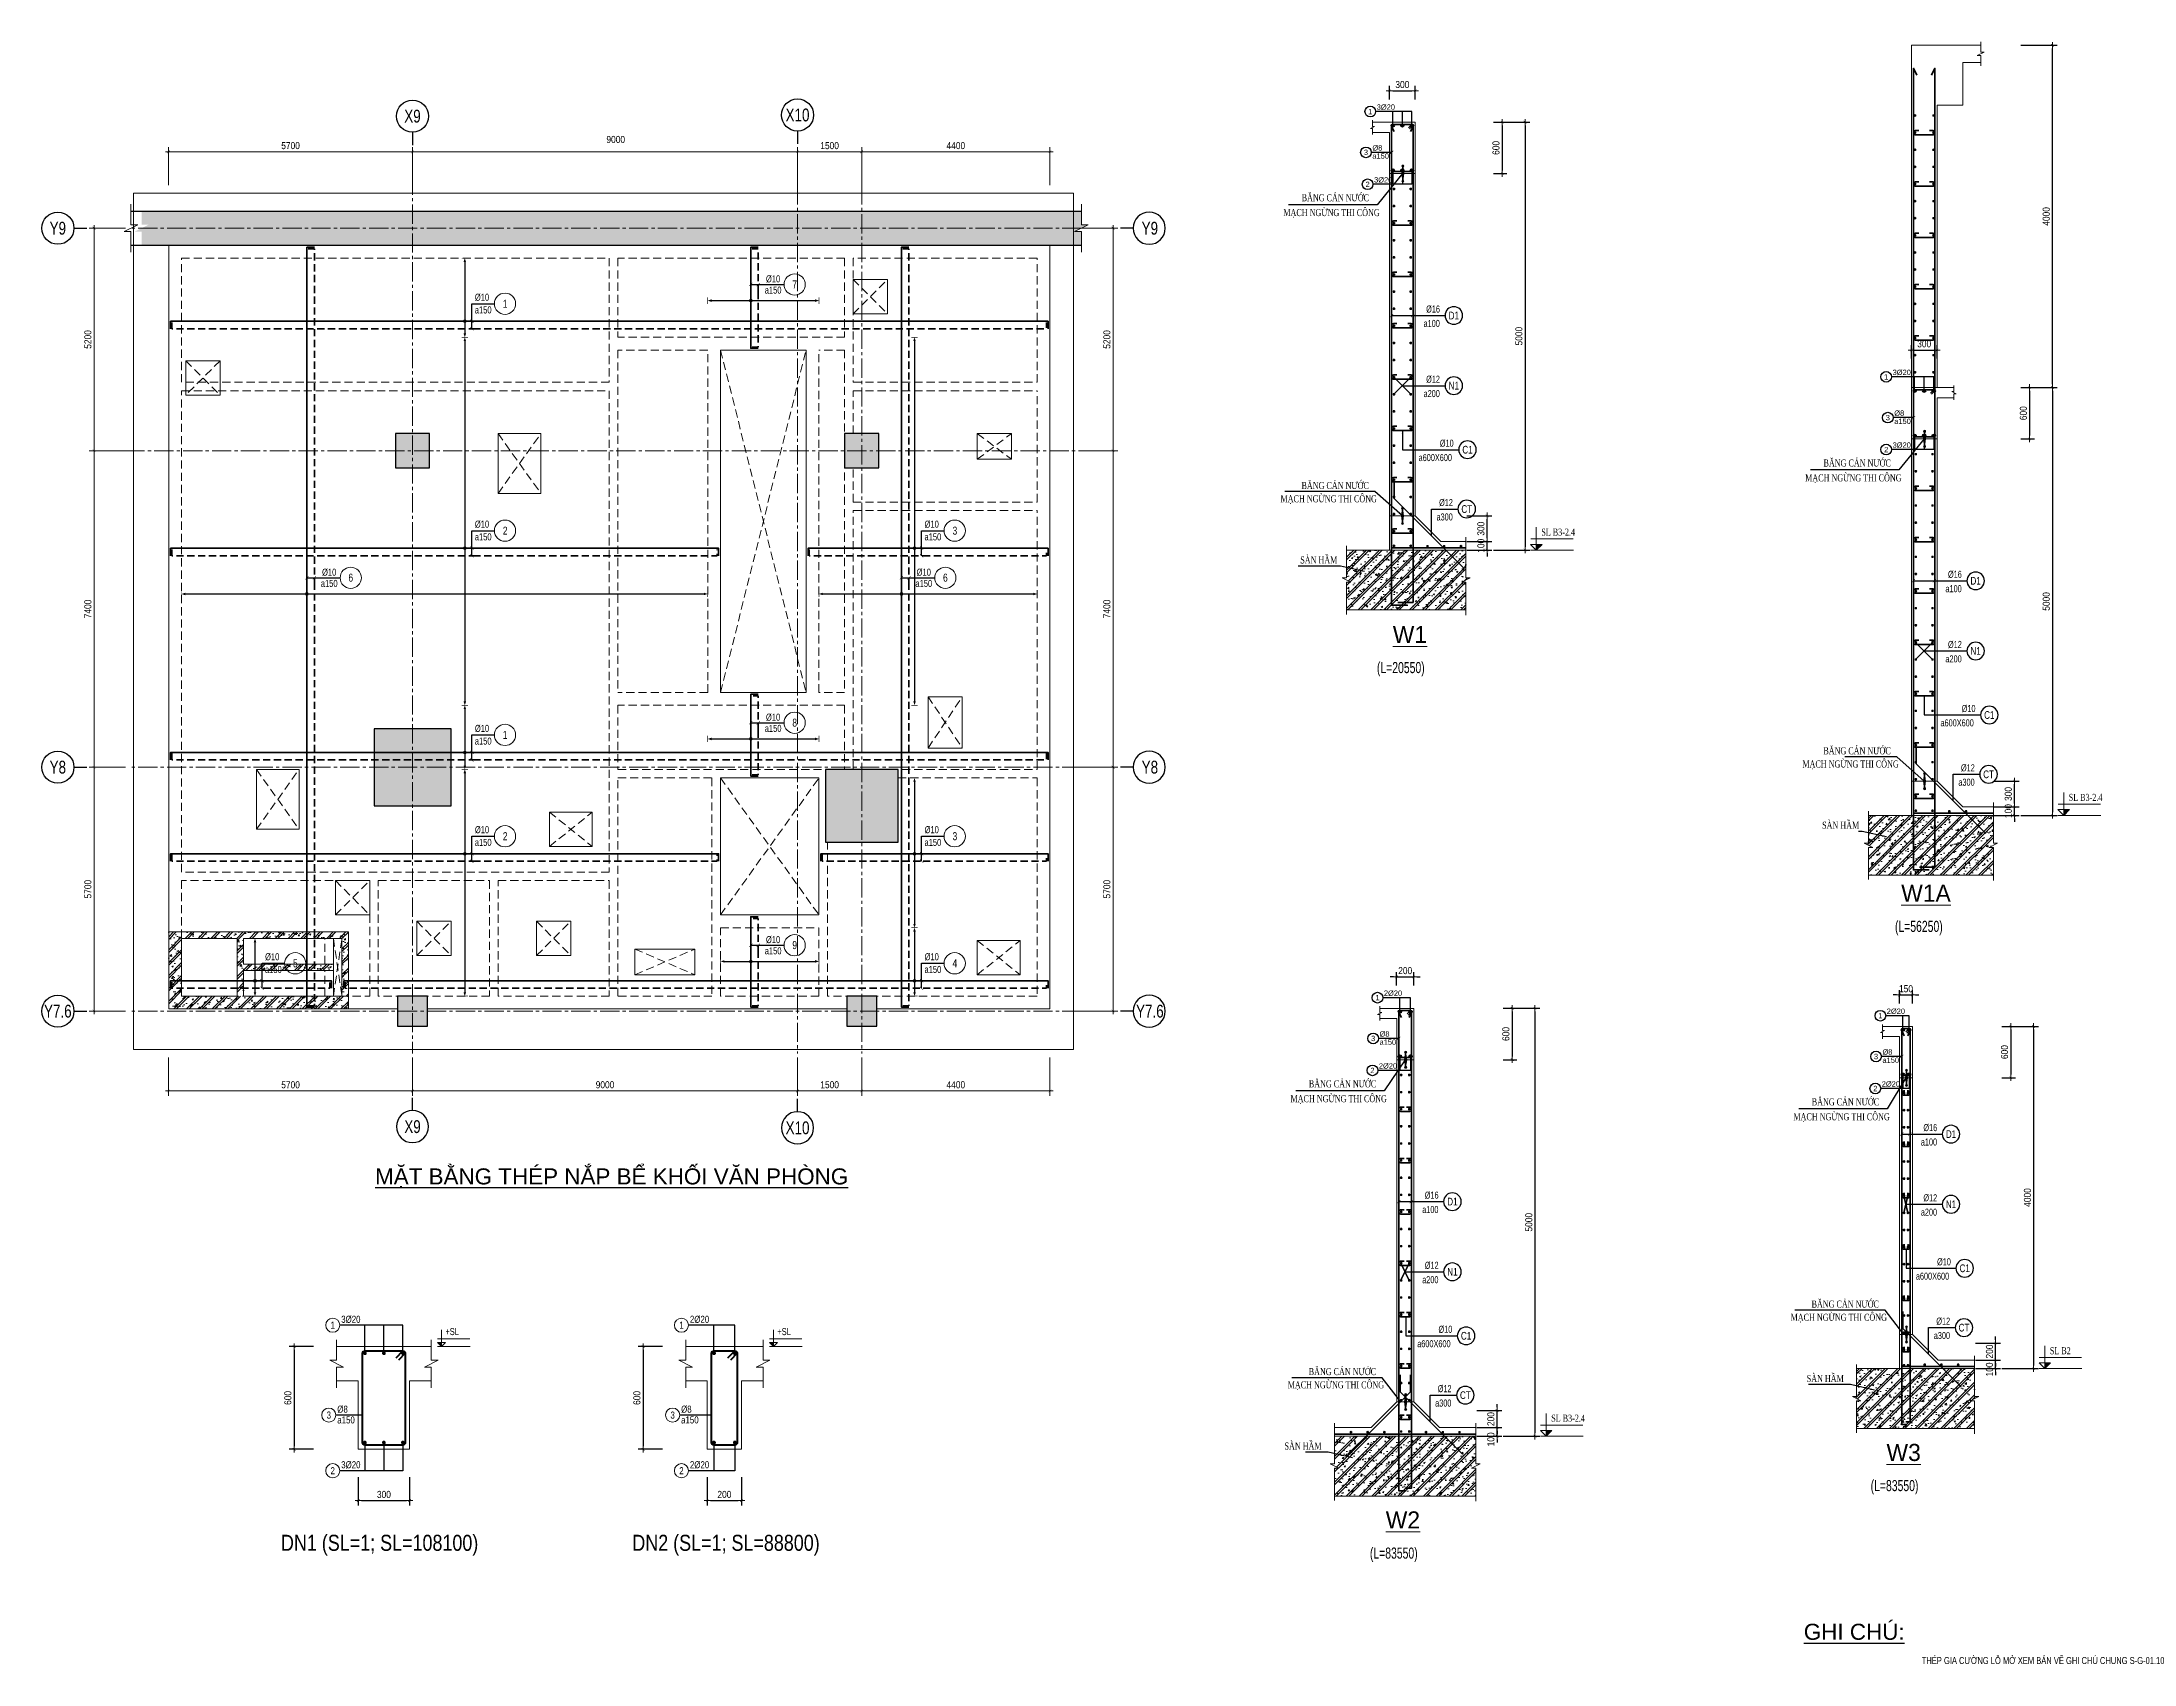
# Model space of a CAD drawing. Extents: x 512210 to 544733856, y -92216 to 2317910607.
# Drawn here: x 640845 to 689751, y -82031 to -44110 of the extents above; entities that cross this region are included whole.
import ezdxf
from ezdxf.enums import TextEntityAlignment as Align

# ---------------------------------------------------------------- set-up
doc = ezdxf.new("R2010")
doc.units = 0
doc.header["$LTSCALE"] = 300
doc.header["$MEASUREMENT"] = 0
for name, pattern in [('CENTER2', [1.125, 0.75, -0.125, 0.125, -0.125]), ('DASHED', [19.05, 12.7, -6.35]), ('HIDDEN', [0.375, 0.25, -0.125]), ('HIDDEN2', [4.7625, 3.175, -1.5875])]:
    doc.linetypes.add(name, pattern=pattern)
doc.layers.get('0').update_dxf_attribs({"linetype": 'CONTINUOUS'})
doc.layers.get('DEFPOINTS').update_dxf_attribs({"linetype": 'CONTINUOUS'})
for name, color, linetype in [('00-3T-Dim', 8, 'CONTINUOUS'), ('3T-So hieu', 90, 'CONTINUOUS'), ('A-SYM', 7, 'CONTINUOUS'), ('TEXT', 4, 'CONTINUOUS'), ('X-COL-B3$0$A-COL', 2, 'CONTINUOUS'), ('X-COL-B3$0$A-CON', 2, 'CONTINUOUS')]:
    doc.layers.add(name, color=color, linetype=linetype)
for name, color, linetype, lineweight in [('00-TT.Dim', 8, 'CONTINUOUS', 13), ('00-TT.Text', 4, 'CONTINUOUS', 13), ('00-XMT.Dim', 8, 'CONTINUOUS', 13), ('3-TEXT', 3, 'CONTINUOUS', 20), ('9', 252, 'CONTINUOUS', 9), ('a-Thay', 255, 'CONTINUOUS', 18), ('G-ANNO-TEXT', 231, 'CONTINUOUS', 9), ('kata_text', 7, 'CONTINUOUS', 30), ('kata_thep chu', 4, 'CONTINUOUS', 35), ('NDC_S_AXIS', 5, 'CENTER2', 15), ('NDC_S_BEAM', 3, 'HIDDEN2', 20), ('NDC_S_CONTINUOUS', 3, 'CONTINUOUS', 20), ('NDC_S_DIM', 1, 'CONTINUOUS', 15), ('NDC_S_HATCH COLUMN AND WALL', 251, 'CONTINUOUS', 13), ('NDC_S_HATCH MATERIAL', 8, 'CONTINUOUS', 13), ('NDC_S_OPENING2', 9, 'DASHED', 13), ('NDC_S_REBAR', 4, 'CONTINUOUS', 35), ('NDC_S_SLAB', 2, 'CONTINUOUS', 18), ('NDC_S_STIRRUP', 4, 'CONTINUOUS', 40), ('NDC_S_TEXT SYMBOL', 7, 'CONTINUOUS', 20), ('NDC_S_THIN LINE', 1, 'CONTINUOUS', 5), ('NDC_S_VN TEXT', 7, 'CONTINUOUS', 9), ('sh', 90, 'CONTINUOUS', 13), ('Text chu', 2, 'CONTINUOUS', 25)]:
    doc.layers.add(name, color=color, linetype=linetype, lineweight=lineweight)
doc.styles.add('00. TT-Arial-B', font='arial.ttf', dxfattribs={"width": 0.85})
doc.styles.add('01. TT-Arial-S', font='3t-unicode.shx')
doc.styles.add('02. TT-ArialS', font='3t-unicode.shx', dxfattribs={"width": 0.7})
doc.styles.add('ARIAL', font='arial.ttf', dxfattribs={"width": 0.8})
doc.styles.add('Heerim', font='', dxfattribs={"width": 0.8})
doc.styles.add('kata_text', font='arial.ttf', dxfattribs={"width": 0.8})
doc.styles.add('NDC_ANNO', font='', dxfattribs={"width": 0.8})
doc.styles.add('NDC_ARIAL', font='arial.ttf', dxfattribs={"width": 0.85})
doc.styles.add('NDC_DIM', font='', dxfattribs={"width": 0.75})
doc.styles.get("Standard").update_dxf_attribs({"font": 'arial.ttf'})
doc.styles.add('VNARIALH', font='', dxfattribs={"width": 0.75})
doc.styles.add('VNAVANTH', font='')
doc.styles.add('vntimeh.shx', font='vntimeh.shx', dxfattribs={"width": 0.65})
doc.styles.get('Heerim').set_extended_font_data('Dotum')
doc.styles.get('NDC_ANNO').set_extended_font_data('Dotum')
doc.styles.get('NDC_DIM').set_extended_font_data('Dotum')
doc.styles.get('VNARIALH').set_extended_font_data('.VnArialH')
doc.styles.get('VNAVANTH').set_extended_font_data('.VnAvantH')
doc.linetypes.add('ZIGZAG', pattern='A,0.0001,-0.2,[131,ltypeshp.shx,S=0.2,R=0,X=-0.2,Y=0],-0.4,[131,ltypeshp.shx,S=0.2,R=180,X=0.2,Y=0],-0.2', length=0.8001)
doc.dimstyles.new('NDC_1-75', dxfattribs={"dimscale": 75, "dimtxt": 2.2, "dimasz": 1, "dimexe": 1.5, "dimexo": 0, "dimgap": 0.8, "dimtad": 1, "dimdec": 0, "dimdsep": 46, "dimtxsty": 'NDC_ARIAL', "dimblk": 'DIMMARK', "dimcen": 49999.938995, "dimdle": 1.5, "dimclrd": 1, "dimclre": 1, "dimclrt": 3, "dimadec": 0, "dimazin": 0, "dimtfac": 1, "dimtdec": 0, "dimtix": 1, "dimtmove": 1, "dimatfit": 3, "dimfxl": 1, "dimarcsym": 0})
doc.dimstyles.new('NDC_dim_25', dxfattribs={"dimscale": 25, "dimtxt": 2.2, "dimasz": 1.5, "dimexe": 1.5, "dimexo": 2.5, "dimgap": 1, "dimtad": 1, "dimdec": 0, "dimzin": 0, "dimdsep": 46, "dimtxsty": 'NDC_DIM', "dimblk": 'DIMMARK', "dimcen": 0.09, "dimdle": 1.2, "dimclrd": 1, "dimclre": 1, "dimclrt": 3, "dimadec": 0, "dimazin": 0, "dimtfac": 1, "dimtdec": 0, "dimtix": 1, "dimtofl": 0, "dimtmove": 0, "dimatfit": 3, "dimfxl": 6, "dimfxlon": 1, "dimtolj": 1, "dimtzin": 0, "dimarcsym": 0})
doc.dimstyles.new('TT 1-1-100', dxfattribs={"dimscale": 100, "dimtxt": 2.2, "dimasz": 1, "dimexe": 1.2, "dimexo": 0, "dimgap": 0.5, "dimtad": 1, "dimdec": 0, "dimzin": 0, "dimdsep": 46, "dimtxsty": '02. TT-ArialS', "dimblk": 'ARCHTICK', "dimcen": 1.5, "dimdle": 1, "dimclrd": 8, "dimclre": 8, "dimclrt": 90, "dimadec": 0, "dimazin": 0, "dimtfac": 1, "dimtdec": 0, "dimtofl": 0, "dimtmove": 0, "dimatfit": 3, "dimfxl": 0.18, "dimtolj": 1, "dimtzin": 0, "dimarcsym": 0})
pattern_1 = [(50, (0, 0), (358.63009, -31.37607), [37.5, -412.5]), (355, (0, 0), (-69.37567, 376.09607), [30, -330]), (100.4514, (29.9, -2.6), (289.25469, 344.71977), [31.8701, -350.57106]), (46.1842, (0, 100), (533.62052, -82.7595), [56.25, -618.75]), (96.6356, (44.47, 93.1), (467.33135, 487.05894), [47.80514, -525.8565]), (351.1842, (0, 100), (467.33097, 487.0593), [45, -495]), (21, (50, 75), (298.45353, -201.30945), [37.5, -412.5]), (326, (50, 75), (121.65767, 362.57502), [30, -330]), (71.4514, (74.87, 58.22), (420.11131, 161.26525), [31.8701, -350.57106]), (37.5, (0, 0), (6.079928, 166.446927), [0, -326, 0, -335, 0, -331.25]), (7.5, (0, 0), (131.53477, 197.205856), [0, -191, 0, -318.5, 0, -126.25]), (327.5, (-111.5, 0), (266.911218, -11.277436), [0, -125, 0, -390, 0, -517.5]), (317.5, (-161.5, 0), (291.593085, 50.05249), [0, -162.5, 0, -259, 0, -367.5]), (45, (0, 0), (-150.26019, 150.26019), []), (45, (0, 61.25), (-150.26019, 150.26019), [])]

msp = doc.modelspace()

# ---------------------------------------------------------------- texts
at = {"linetype": 'HIDDEN'}
for s, p in [('%%UMẶT BẰNG THÉP NẮP BỂ KHỐI VĂN PHÒNG', (648633.5, -70817.2)), ('%%UGHI CHÚ:', (682028.7, -81461.8))]:
    msp.add_text(s, height=375, dxfattribs=at).set_placement(p)
at = {"layer": '00-TT.Dim', "color": 90, "style": '02. TT-ArialS', "width": 0.7}
for s, height, p in [('(L=20550)', 260, (672051.6, -58866.2)), ('(L=56250)', 260, (684160.7, -64914.9)), ('(L=83550)', 260, (683592.4, -77986.5)), ('(L=83550)', 260, (671887.6, -79564.6)), ('THÉP GIA CƯỜNG LỖ MỞ XEM BẢN VẼ GHI CHÚ CHUNG S-G-01.10', 165, (684786.5, -82028.2))]:
    msp.add_text(s, height=height, dxfattribs=at).set_placement(p)
at = {"layer": 'G-ANNO-TEXT', "color": 7, "style": 'VNAVANTH'}
for s, p in [('%%Uw1', (672421.8, -58161.2)), ('%%Uw1A', (684306.2, -64209.9)), ('%%Uw3', (683962.6, -77281.4)), ('%%Uw2', (672257.7, -78859.6))]:
    msp.add_text(s, height=400, dxfattribs=at).set_placement(p)
at = {"layer": 'TEXT', "color": 3, "style": 'vntimeh.shx', "width": 0.75}
for s, p in [('b¨ng c¶n n\xadíc', (671867.2, -47836)), ('m¹ch ngõng thi c«ng', (672116.4, -48183)), ('m¹ch ngõng thi c«ng', (684314.4, -54383.6)), ('b¨ng c¶n n\xadíc', (684065.3, -54036.6)), ('m¹ch ngõng thi c«ng', (672050.5, -54871.7)), ('b¨ng c¶n n\xadíc', (671863.7, -54562.6)), ('SµN HÇM', (671126.5, -56302.7)), ('b¨ng c¶n n\xadíc', (684061.7, -60763.2)), ('m¹ch ngõng thi c«ng', (684248.6, -61072.3)), ('SµN HÇM', (683324.5, -62503.3)), ('b¨ng c¶n n\xadíc', (672034.9, -68548)), ('m¹ch ngõng thi c«ng', (672284.1, -68895)), ('b¨ng c¶n n\xadíc', (683789.8, -68969.9)), ('m¹ch ngõng thi c«ng', (684038.9, -69316.9)), ('m¹ch ngõng thi c«ng', (683973.1, -74005.5)), ('b¨ng c¶n n\xadíc', (683786.2, -73696.5)), ('b¨ng c¶n n\xadíc', (672031.4, -75274.6)), ('SµN HÇM', (682964.3, -75436.6)), ('m¹ch ngõng thi c«ng', (672218.2, -75583.7)), ('SµN HÇM', (670757.8, -77014.7))]:
    msp.add_text(s, height=165, dxfattribs=at).set_placement(p, align=Align.RIGHT)

# ---------------------------------------------------------------- blocks, each defined once
blk = doc.blocks.new('DIMMARK')
at = {"layer": 'NDC_S_DIM', "color": 1}
blk.add_line((-1.5, 0), (1, 0), dxfattribs=at)
at = {"layer": 'NDC_S_DIM', "color": 2, "const_width": 0.1}
blk.add_lwpolyline([(-0.42, -0.42), (0.42, 0.42)], dxfattribs=at)
blk = doc.blocks.new('*D171')
at = {"layer": 'DEFPOINTS', "color": 0, "transparency": 16777216}
for p in [(674773, -45989), (674773, -55989), (675514, -55989)]:
    blk.add_point(p, dxfattribs=at)
at = {"layer": 'NDC_S_DIM', "color": 1, "lineweight": -2, "transparency": 16777216}
for p, q in [((674773, -45989), (675626, -45989)), ((675514, -46064), (675514, -55914)), ((674773, -55989), (675626, -55989))]:
    blk.add_line(p, q, dxfattribs=at)
at = {"layer": 'NDC_S_DIM', "color": 1, "lineweight": -2, "transparency": 16777216, "xscale": 75, "yscale": 75, "zscale": 75}
for p, rotation in [((675514, -45989), 90), ((675514, -55989), 270)]:
    blk.add_blockref('DIMMARK', p, dxfattribs=dict(at, rotation=rotation))
at = {"layer": 'NDC_S_DIM', "color": 3, "transparency": 16777216, "insert": (675370, -50989), "char_height": 165, "attachment_point": 5, "rotation": 90, "style": 'NDC_ARIAL'}
blk.add_mtext('5000', dxfattribs=at)
blk = doc.blocks.new('*D172')
at = {"layer": 'DEFPOINTS', "color": 0, "transparency": 16777216}
for p in [(672346, -45455), (672946, -45253), (672946, -45455)]:
    blk.add_point(p, dxfattribs=at)
at = {"layer": 'NDC_S_DIM', "color": 1, "lineweight": -2, "transparency": 16777216}
for p, q in [((672346, -45455), (672346, -45141)), ((672421, -45253), (672871, -45253)), ((672946, -45455), (672946, -45141))]:
    blk.add_line(p, q, dxfattribs=at)
at = {"layer": 'NDC_S_DIM', "color": 1, "lineweight": -2, "transparency": 16777216, "xscale": 75, "yscale": 75, "zscale": 75, "rotation": 180}
blk.add_blockref('DIMMARK', (672346, -45253), dxfattribs=at)
at = {"layer": 'NDC_S_DIM', "color": 1, "lineweight": -2, "transparency": 16777216, "xscale": 75, "yscale": 75, "zscale": 75}
blk.add_blockref('DIMMARK', (672946, -45253), dxfattribs=at)
at = {"layer": 'NDC_S_DIM', "color": 3, "transparency": 16777216, "insert": (672646, -45109), "char_height": 165, "attachment_point": 5, "style": 'NDC_ARIAL'}
blk.add_mtext('300', dxfattribs=at)
blk = doc.blocks.new('kata_block_THEP')
at = {"layer": 'kata_thep chu', "color": 0}
for p, q in [((-0.5, 0), (0.5, 0)), ((-0.35, 0.35), (0.35, -0.35)), ((0.35, 0.35), (-0.35, -0.35)), ((0, 0.5), (0, -0.5))]:
    blk.add_line(p, q, dxfattribs=at)
at = {"layer": 'kata_thep chu', "color": 0, "const_width": 0.0833}
blk.add_lwpolyline([(-0.5, 0, 1), (0.5, 0, 1), (-0.5, 0, 1)], format="xyb", dxfattribs=at)
blk = doc.blocks.new('00-3T-Reinforcement')
at = {"color": 8}
blk.add_circle((-2.5, 0), 2.5, dxfattribs=at)
at = {"layer": '00-TT.Text', "color": 7, "style": 'VNARIALH', "width": 0.75}
blk.add_attdef('SH', text='', height=2.2, dxfattribs=at).set_placement((-2.5, 0), align=Align.MIDDLE)
at = {"layer": 'sh', "style": '01. TT-Arial-S', "width": 0.75}
for tag, p in [('DK', (0.56, 0.85)), ('KC', (0.56, -2.97))]:
    blk.add_attdef(tag, p, '', height=2, dxfattribs=at)
blk = doc.blocks.new('CT-A3')
at = {"layer": '9', "ltscale": 50}
h = blk.add_hatch(dxfattribs=at)
h.set_pattern_fill('ANSI31', color=256, scale=140.625054, style=0)
h.set_pattern_definition([(45, (-151568.963, -26075.813), (-12.4296162, 12.4296162), [])])
h.paths.add_polyline_path([(164, 160), (164, 0), (325, 160)])
for p, q in [((1209, 0), (0, 0)), ((5, 314), (1200, 314))]:
    blk.add_line(p, q, dxfattribs=at)
for points in [[(164, 643), (164, 0)], [(164, 0), (3, 160), (164, 160)], [(164, 0), (325, 160), (164, 160)]]:
    blk.add_lwpolyline(points, dxfattribs=at)
at = {"layer": '3-TEXT', "style": 'vntimeh.shx', "width": 0.75}
blk.add_attdef('CT', (305, 407), '', height=200, dxfattribs=at)
blk = doc.blocks.new('SIKA')
at = {"layer": '00-XMT.Dim'}
h = blk.add_hatch(color=7, dxfattribs=at)
edge = h.paths.add_edge_path()
edge.add_arc((902400, 306254), 27.5, 0, 360)
blk.add_hatch(color=7, dxfattribs=at).paths.add_polyline_path([(902372, 306053), (902400, 306254), (902428, 306053), (902400, 305851)])
h = blk.add_hatch(color=7, dxfattribs=at)
edge = h.paths.add_edge_path()
edge.add_arc((902400, 305851), 27.5, 0, 360)
at = {"layer": '00-XMT.Dim', "color": 7}
blk.add_lwpolyline([(902372, 306053), (902400, 306254), (902428, 306053), (902400, 305851)], close=True, dxfattribs=at)
for centre in [(902400, 306254), (902400, 305851)]:
    blk.add_circle(centre, 27.5, dxfattribs=at)
blk = doc.blocks.new('*D173')
at = {"layer": 'DEFPOINTS', "color": 0, "transparency": 16777216}
for p in [(674155, -55190), (674627, -55190), (674155, -55789)]:
    blk.add_point(p, dxfattribs=at)
at = {"layer": 'NDC_S_DIM', "color": 1, "lineweight": -2, "transparency": 16777216}
for p, q in [((674155, -55190), (674740, -55190)), ((674627, -55714), (674627, -55265)), ((674155, -55789), (674740, -55789))]:
    blk.add_line(p, q, dxfattribs=at)
at = {"layer": 'NDC_S_DIM', "color": 1, "lineweight": -2, "transparency": 16777216, "xscale": 75, "yscale": 75, "zscale": 75}
for p, rotation in [((674627, -55190), 90), ((674627, -55789), 270)]:
    blk.add_blockref('DIMMARK', p, dxfattribs=dict(at, rotation=rotation))
at = {"layer": 'NDC_S_DIM', "color": 3, "transparency": 16777216, "insert": (674483, -55490), "char_height": 165, "attachment_point": 5, "rotation": 90, "style": 'NDC_ARIAL'}
blk.add_mtext('300', dxfattribs=at)
blk = doc.blocks.new('*D174')
at = {"layer": 'DEFPOINTS', "color": 0, "transparency": 16777216}
for p in [(674773, -45989), (674773, -47189), (674980, -47189)]:
    blk.add_point(p, dxfattribs=at)
at = {"layer": 'NDC_S_DIM', "color": 1, "lineweight": -2, "transparency": 16777216}
for p, q in [((674773, -45989), (675092, -45989)), ((674980, -46064), (674980, -47114)), ((674773, -47189), (675092, -47189))]:
    blk.add_line(p, q, dxfattribs=at)
at = {"layer": 'NDC_S_DIM', "color": 1, "lineweight": -2, "transparency": 16777216, "xscale": 75, "yscale": 75, "zscale": 75}
for p, rotation in [((674980, -45989), 90), ((674980, -47189), 270)]:
    blk.add_blockref('DIMMARK', p, dxfattribs=dict(at, rotation=rotation))
at = {"layer": 'NDC_S_DIM', "color": 3, "transparency": 16777216, "insert": (674835, -46589), "char_height": 165, "attachment_point": 5, "rotation": 90, "style": 'NDC_ARIAL'}
blk.add_mtext('600', dxfattribs=at)
blk = doc.blocks.new('_ARCHTICK')
at = {"const_width": 0.15}
blk.add_lwpolyline([(-0.5, -0.5), (0.5, 0.5)], dxfattribs=at)
blk = doc.blocks.new('*U158')
blk.add_circle((-2.5, 0), 2.5)
at = {"layer": 'kata_text', "color": 7, "style": 'kata_text', "width": 0.8}
blk.add_attdef('SH2', text='', height=2.5, dxfattribs=at).set_placement((-2.5, 0), align=Align.MIDDLE)
at = {"layer": 'kata_text', "color": 3, "style": 'kata_text', "width": 0.8}
blk.add_attdef('DK1', (0.5, 0.85), '', height=2.5, dxfattribs=at)
blk = doc.blocks.new('*U159')
blk.add_circle((-2.5, 0), 2.5)
at = {"layer": 'kata_text', "color": 7, "style": 'kata_text', "width": 0.8}
blk.add_attdef('SH2', text='', height=2.5, dxfattribs=at).set_placement((-2.5, 0), align=Align.MIDDLE)
at = {"layer": 'kata_text', "color": 3, "style": 'kata_text', "width": 0.8}
for tag, p in [('DK1', (0.5, 0.85)), ('KC1', (0.5, -2.97))]:
    blk.add_attdef(tag, p, '', height=2.5, dxfattribs=at)
blk = doc.blocks.new('*D162')
at = {"layer": 'DEFPOINTS', "color": 0, "transparency": 16777216}
for p in [(675005, -66701), (675005, -76701), (675746, -76701)]:
    blk.add_point(p, dxfattribs=at)
at = {"layer": 'NDC_S_DIM', "color": 1, "lineweight": -2, "transparency": 16777216}
for p, q in [((675005, -66701), (675859, -66701)), ((675746, -66776), (675746, -76626)), ((675005, -76701), (675859, -76701))]:
    blk.add_line(p, q, dxfattribs=at)
at = {"layer": 'NDC_S_DIM', "color": 1, "lineweight": -2, "transparency": 16777216, "xscale": 75, "yscale": 75, "zscale": 75}
for p, rotation in [((675746, -66701), 90), ((675746, -76701), 270)]:
    blk.add_blockref('DIMMARK', p, dxfattribs=dict(at, rotation=rotation))
at = {"layer": 'NDC_S_DIM', "color": 3, "transparency": 16777216, "insert": (675602, -71701), "char_height": 165, "attachment_point": 5, "rotation": 90, "style": 'NDC_ARIAL'}
blk.add_mtext('5000', dxfattribs=at)
blk = doc.blocks.new('*D163')
at = {"layer": 'DEFPOINTS', "color": 0, "transparency": 16777216}
for p in [(672913, -65965), (672513, -66167), (672913, -66167)]:
    blk.add_point(p, dxfattribs=at)
at = {"layer": 'NDC_S_DIM', "color": 1, "lineweight": -2, "transparency": 16777216}
for p, q in [((672438, -65965), (672363, -65965)), ((672513, -66167), (672513, -65853)), ((672513, -65965), (672913, -65965)), ((672913, -66167), (672913, -65853)), ((672988, -65965), (673063, -65965))]:
    blk.add_line(p, q, dxfattribs=at)
at = {"layer": 'NDC_S_DIM', "color": 1, "lineweight": -2, "transparency": 16777216, "xscale": 75, "yscale": 75, "zscale": 75}
blk.add_blockref('DIMMARK', (672513, -65965), dxfattribs=at)
at = {"layer": 'NDC_S_DIM', "color": 1, "lineweight": -2, "transparency": 16777216, "xscale": 75, "yscale": 75, "zscale": 75, "rotation": 180}
blk.add_blockref('DIMMARK', (672913, -65965), dxfattribs=at)
at = {"layer": 'NDC_S_DIM', "color": 3, "transparency": 16777216, "insert": (672713, -65821), "char_height": 165, "attachment_point": 5, "style": 'NDC_ARIAL'}
blk.add_mtext('200', dxfattribs=at)
blk = doc.blocks.new('*D166')
at = {"layer": 'DEFPOINTS', "color": 0, "transparency": 16777216}
for p in [(674387, -76501), (674387, -76701), (674859, -76501)]:
    blk.add_point(p, dxfattribs=at)
at = {"layer": 'NDC_S_DIM', "color": 1, "lineweight": -2, "transparency": 16777216}
for p, q in [((674387, -76501), (674972, -76501)), ((674387, -76701), (674972, -76701)), ((674859, -76426), (674859, -76351)), ((674859, -76701), (674859, -76501)), ((674859, -76776), (674859, -76851))]:
    blk.add_line(p, q, dxfattribs=at)
at = {"layer": 'NDC_S_DIM', "color": 1, "lineweight": -2, "transparency": 16777216, "xscale": 75, "yscale": 75, "zscale": 75}
for p, rotation in [((674859, -76501), 270), ((674859, -76701), 90)]:
    blk.add_blockref('DIMMARK', p, dxfattribs=dict(at, rotation=rotation))
at = {"layer": 'NDC_S_DIM', "color": 3, "transparency": 16777216, "insert": (674715, -76776), "char_height": 165, "attachment_point": 5, "rotation": 90, "style": 'NDC_ARIAL'}
blk.add_mtext('100', dxfattribs=at)
blk = doc.blocks.new('*D167')
at = {"layer": 'DEFPOINTS', "color": 0, "transparency": 16777216}
for p in [(675005, -66701), (675005, -67901), (675212, -67901)]:
    blk.add_point(p, dxfattribs=at)
at = {"layer": 'NDC_S_DIM', "color": 1, "lineweight": -2, "transparency": 16777216}
for p, q in [((675005, -66701), (675324, -66701)), ((675212, -66776), (675212, -67826)), ((675005, -67901), (675324, -67901))]:
    blk.add_line(p, q, dxfattribs=at)
at = {"layer": 'NDC_S_DIM', "color": 1, "lineweight": -2, "transparency": 16777216, "xscale": 75, "yscale": 75, "zscale": 75}
for p, rotation in [((675212, -66701), 90), ((675212, -67901), 270)]:
    blk.add_blockref('DIMMARK', p, dxfattribs=dict(at, rotation=rotation))
at = {"layer": 'NDC_S_DIM', "color": 3, "transparency": 16777216, "insert": (675067, -67301), "char_height": 165, "attachment_point": 5, "rotation": 90, "style": 'NDC_ARIAL'}
blk.add_mtext('600', dxfattribs=at)
blk = doc.blocks.new('*D164')
at = {"layer": 'DEFPOINTS', "color": 0, "transparency": 16777216}
for p in [(687100, -52190), (687100, -62190), (687841, -62190)]:
    blk.add_point(p, dxfattribs=at)
at = {"layer": 'NDC_S_DIM', "color": 1, "lineweight": -2, "transparency": 16777216}
for p, q in [((687100, -52190), (687953, -52190)), ((687841, -52265), (687841, -62115)), ((687100, -62190), (687953, -62190))]:
    blk.add_line(p, q, dxfattribs=at)
at = {"layer": 'NDC_S_DIM', "color": 1, "lineweight": -2, "transparency": 16777216, "xscale": 75, "yscale": 75, "zscale": 75}
for p, rotation in [((687841, -52190), 90), ((687841, -62190), 270)]:
    blk.add_blockref('DIMMARK', p, dxfattribs=dict(at, rotation=rotation))
at = {"layer": 'NDC_S_DIM', "color": 3, "transparency": 16777216, "insert": (687697, -57190), "char_height": 165, "attachment_point": 5, "rotation": 90, "style": 'NDC_ARIAL'}
blk.add_mtext('5000', dxfattribs=at)
blk = doc.blocks.new('*D165')
at = {"layer": 'DEFPOINTS', "color": 0, "transparency": 16777216}
for p in [(685144, -51313), (684544, -51515), (685144, -51515)]:
    blk.add_point(p, dxfattribs=at)
at = {"layer": 'NDC_S_DIM', "color": 1, "lineweight": -2, "transparency": 16777216}
for p, q in [((684544, -51515), (684544, -51200)), ((684619, -51313), (685069, -51313)), ((685144, -51515), (685144, -51200))]:
    blk.add_line(p, q, dxfattribs=at)
at = {"layer": 'NDC_S_DIM', "color": 1, "lineweight": -2, "transparency": 16777216, "xscale": 75, "yscale": 75, "zscale": 75, "rotation": 180}
blk.add_blockref('DIMMARK', (684544, -51313), dxfattribs=at)
at = {"layer": 'NDC_S_DIM', "color": 1, "lineweight": -2, "transparency": 16777216, "xscale": 75, "yscale": 75, "zscale": 75}
blk.add_blockref('DIMMARK', (685144, -51313), dxfattribs=at)
at = {"layer": 'NDC_S_DIM', "color": 3, "transparency": 16777216, "insert": (684844, -51169), "char_height": 165, "attachment_point": 5, "style": 'NDC_ARIAL'}
blk.add_mtext('300', dxfattribs=at)
blk = doc.blocks.new('*D168')
at = {"layer": 'DEFPOINTS', "color": 0, "transparency": 16777216}
for p in [(686482, -61390), (686954, -61390), (686482, -61990)]:
    blk.add_point(p, dxfattribs=at)
at = {"layer": 'NDC_S_DIM', "color": 1, "lineweight": -2, "transparency": 16777216}
for p, q in [((686482, -61390), (687067, -61390)), ((686954, -61915), (686954, -61465)), ((686482, -61990), (687067, -61990))]:
    blk.add_line(p, q, dxfattribs=at)
at = {"layer": 'NDC_S_DIM', "color": 1, "lineweight": -2, "transparency": 16777216, "xscale": 75, "yscale": 75, "zscale": 75}
for p, rotation in [((686954, -61390), 90), ((686954, -61990), 270)]:
    blk.add_blockref('DIMMARK', p, dxfattribs=dict(at, rotation=rotation))
at = {"layer": 'NDC_S_DIM', "color": 3, "transparency": 16777216, "insert": (686810, -61690), "char_height": 165, "attachment_point": 5, "rotation": 90, "style": 'NDC_ARIAL'}
blk.add_mtext('300', dxfattribs=at)
blk = doc.blocks.new('*D169')
at = {"layer": 'DEFPOINTS', "color": 0, "transparency": 16777216}
for p in [(687100, -52190), (687100, -53390), (687307, -53390)]:
    blk.add_point(p, dxfattribs=at)
at = {"layer": 'NDC_S_DIM', "color": 1, "lineweight": -2, "transparency": 16777216}
for p, q in [((687100, -52190), (687419, -52190)), ((687307, -52265), (687307, -53315)), ((687100, -53390), (687419, -53390))]:
    blk.add_line(p, q, dxfattribs=at)
at = {"layer": 'NDC_S_DIM', "color": 1, "lineweight": -2, "transparency": 16777216, "xscale": 75, "yscale": 75, "zscale": 75}
for p, rotation in [((687307, -52190), 90), ((687307, -53390), 270)]:
    blk.add_blockref('DIMMARK', p, dxfattribs=dict(at, rotation=rotation))
at = {"layer": 'NDC_S_DIM', "color": 3, "transparency": 16777216, "insert": (687162, -52790), "char_height": 165, "attachment_point": 5, "rotation": 90, "style": 'NDC_ARIAL'}
blk.add_mtext('600', dxfattribs=at)
blk = doc.blocks.new('*D170')
at = {"layer": 'DEFPOINTS', "color": 0, "transparency": 16777216}
for p in [(687100, -44190), (687841, -44190), (687100, -52190)]:
    blk.add_point(p, dxfattribs=at)
at = {"layer": 'NDC_S_DIM', "color": 1, "lineweight": -2, "transparency": 16777216}
for p, q in [((687100, -44190), (687953, -44190)), ((687841, -52115), (687841, -44265)), ((687100, -52190), (687953, -52190))]:
    blk.add_line(p, q, dxfattribs=at)
at = {"layer": 'NDC_S_DIM', "color": 1, "lineweight": -2, "transparency": 16777216, "xscale": 75, "yscale": 75, "zscale": 75}
for p, rotation in [((687841, -44190), 90), ((687841, -52190), 270)]:
    blk.add_blockref('DIMMARK', p, dxfattribs=dict(at, rotation=rotation))
at = {"layer": 'NDC_S_DIM', "color": 3, "transparency": 16777216, "insert": (687697, -48190), "char_height": 165, "attachment_point": 5, "rotation": 90, "style": 'NDC_ARIAL'}
blk.add_mtext('4000', dxfattribs=at)
blk = doc.blocks.new('*D177')
at = {"layer": 'DEFPOINTS', "color": 0, "transparency": 16777216}
for p in [(647194, -74608), (646741, -77008), (647194, -77008)]:
    blk.add_point(p, dxfattribs=at)
at = {"layer": 'NDC_S_DIM', "color": 1, "lineweight": -2, "transparency": 16777216}
for p, q in [((647194, -74608), (646628, -74608)), ((646741, -74683), (646741, -76933)), ((647194, -77008), (646628, -77008))]:
    blk.add_line(p, q, dxfattribs=at)
at = {"layer": 'NDC_S_DIM', "color": 1, "lineweight": -2, "transparency": 16777216, "xscale": 75, "yscale": 75, "zscale": 75}
for p, rotation in [((646741, -74608), 90), ((646741, -77008), 270)]:
    blk.add_blockref('DIMMARK', p, dxfattribs=dict(at, rotation=rotation))
at = {"layer": 'NDC_S_DIM', "color": 3, "transparency": 16777216, "insert": (646596, -75808), "char_height": 165, "attachment_point": 5, "rotation": 90, "style": 'NDC_ARIAL'}
blk.add_mtext('600', dxfattribs=at)
blk = doc.blocks.new('*D178')
at = {"layer": 'DEFPOINTS', "color": 0, "transparency": 16777216}
for p in [(648241, -77661), (649441, -77661), (649441, -78208)]:
    blk.add_point(p, dxfattribs=at)
at = {"layer": 'NDC_S_DIM', "color": 1, "lineweight": -2, "transparency": 16777216}
for p, q in [((648241, -77661), (648241, -78321)), ((649441, -77661), (649441, -78321)), ((648316, -78208), (649366, -78208))]:
    blk.add_line(p, q, dxfattribs=at)
at = {"layer": 'NDC_S_DIM', "color": 1, "lineweight": -2, "transparency": 16777216, "xscale": 75, "yscale": 75, "zscale": 75, "rotation": 180}
blk.add_blockref('DIMMARK', (648241, -78208), dxfattribs=at)
at = {"layer": 'NDC_S_DIM', "color": 1, "lineweight": -2, "transparency": 16777216, "xscale": 75, "yscale": 75, "zscale": 75}
blk.add_blockref('DIMMARK', (649441, -78208), dxfattribs=at)
at = {"layer": 'NDC_S_DIM', "color": 3, "transparency": 16777216, "insert": (648841, -78064), "char_height": 165, "attachment_point": 5, "style": 'NDC_ARIAL'}
blk.add_mtext('300', dxfattribs=at)
blk = doc.blocks.new('kata_block_CT')
blk.add_hatch(color=3).paths.add_polyline_path([(0, 1.41), (-1.42, 1.41), (0, 0)])
at = {"ltscale": 50}
h = blk.add_hatch(dxfattribs=at)
h.set_pattern_fill('ANSI31', color=8, scale=1.2375, style=0)
h.set_pattern_definition([(45, (0, 5e-12), (-2.7783, 2.7783), [])])
h.paths.add_polyline_path([(0, 1.41), (0, 0), (1.42, 1.41)])
at = {"color": 8, "ltscale": 50}
for p, q in [((10.17, 0), (-1.44, 0)), ((-1.4, 2.76), (10.09, 2.76))]:
    blk.add_line(p, q, dxfattribs=at)
for points in [[(0, 0), (-1.42, 1.41), (0, 1.41)], [(0, 5.89), (0, 0)], [(0, 0), (1.42, 1.41), (0, 1.41)]]:
    blk.add_lwpolyline(points, dxfattribs=at)
at = {"color": 3, "style": 'ARIAL', "width": 0.8}
blk.add_attdef('CT', (1.24, 3.58), '', height=2.2, dxfattribs=at)
blk = doc.blocks.new('kata_block_TD')
at = {"color": 6, "linetype": 'ByBlock', "lineweight": -2, "style": 'kata_text', "width": 0.8}
blk.add_attdef('SECTDET2', text='', height=5, dxfattribs=at).set_placement((0, 7.97), align=Align.CENTER)
at = {"color": 0, "linetype": 'ByBlock', "lineweight": -2, "style": 'kata_text', "width": 0.8}
blk.add_attdef('SECTDET1', text='', height=5, dxfattribs=at).set_placement((0, 1.47), align=Align.CENTER)
at = {"color": 3, "lineweight": 25, "style": 'kata_text', "width": 0.8}
blk.add_attdef('SSCALE', text='', height=2.5, dxfattribs=at).set_placement((0, -4), align=Align.CENTER)
blk = doc.blocks.new('*D175')
at = {"layer": 'DEFPOINTS', "color": 0, "transparency": 16777216}
for p in [(655352, -74608), (654899, -77008), (655352, -77008)]:
    blk.add_point(p, dxfattribs=at)
at = {"layer": 'NDC_S_DIM', "color": 1, "lineweight": -2, "transparency": 16777216}
for p, q in [((655352, -74608), (654787, -74608)), ((654899, -74683), (654899, -76933)), ((655352, -77008), (654787, -77008))]:
    blk.add_line(p, q, dxfattribs=at)
at = {"layer": 'NDC_S_DIM', "color": 1, "lineweight": -2, "transparency": 16777216, "xscale": 75, "yscale": 75, "zscale": 75}
for p, rotation in [((654899, -74608), 90), ((654899, -77008), 270)]:
    blk.add_blockref('DIMMARK', p, dxfattribs=dict(at, rotation=rotation))
at = {"layer": 'NDC_S_DIM', "color": 3, "transparency": 16777216, "insert": (654755, -75808), "char_height": 165, "attachment_point": 5, "rotation": 90, "style": 'NDC_ARIAL'}
blk.add_mtext('600', dxfattribs=at)
blk = doc.blocks.new('*D176')
at = {"layer": 'DEFPOINTS', "color": 0, "transparency": 16777216}
for p in [(656399, -77661), (657199, -77661), (657199, -78208)]:
    blk.add_point(p, dxfattribs=at)
at = {"layer": 'NDC_S_DIM', "color": 1, "lineweight": -2, "transparency": 16777216}
for p, q in [((656399, -77661), (656399, -78321)), ((657199, -77661), (657199, -78321)), ((656474, -78208), (657124, -78208))]:
    blk.add_line(p, q, dxfattribs=at)
at = {"layer": 'NDC_S_DIM', "color": 1, "lineweight": -2, "transparency": 16777216, "xscale": 75, "yscale": 75, "zscale": 75, "rotation": 180}
blk.add_blockref('DIMMARK', (656399, -78208), dxfattribs=at)
at = {"layer": 'NDC_S_DIM', "color": 1, "lineweight": -2, "transparency": 16777216, "xscale": 75, "yscale": 75, "zscale": 75}
blk.add_blockref('DIMMARK', (657199, -78208), dxfattribs=at)
at = {"layer": 'NDC_S_DIM', "color": 3, "transparency": 16777216, "insert": (656799, -78064), "char_height": 165, "attachment_point": 5, "style": 'NDC_ARIAL'}
blk.add_mtext('200', dxfattribs=at)
blk = doc.blocks.new('*U1')
for q in [(0, 0), (0, 2)]:
    blk.add_line((0, 4), q)
blk.add_circle((0, 9), 5)
at = {"style": 'Heerim', "width": 0.8}
blk.add_attdef('NO', text='', height=4, dxfattribs=at).set_placement((-0.01, 9.02), align=Align.MIDDLE_CENTER)
blk = doc.blocks.new('*D388')
at = {"layer": 'DEFPOINTS', "color": 0, "transparency": 16777216}
for p in [(8289, 20086), (2589, 19305), (8289, 19305)]:
    blk.add_point(p, dxfattribs=at)
at = {"layer": 'NDC_S_DIM', "color": 1, "lineweight": -2, "transparency": 16777216}
for p, q in [((2589, 19305), (2589, 20198)), ((2664, 20086), (8214, 20086)), ((8289, 19305), (8289, 20198))]:
    blk.add_line(p, q, dxfattribs=at)
at = {"layer": 'NDC_S_DIM', "color": 1, "lineweight": -2, "transparency": 16777216, "xscale": 75, "yscale": 75, "zscale": 75, "rotation": 180}
blk.add_blockref('DIMMARK', (2589, 20086), dxfattribs=at)
at = {"layer": 'NDC_S_DIM', "color": 1, "lineweight": -2, "transparency": 16777216, "xscale": 75, "yscale": 75, "zscale": 75}
blk.add_blockref('DIMMARK', (8289, 20086), dxfattribs=at)
at = {"layer": 'NDC_S_DIM', "color": 3, "transparency": 16777216, "insert": (5439, 20230), "char_height": 165, "attachment_point": 5, "style": 'NDC_ARIAL'}
blk.add_mtext('5700', dxfattribs=at)
blk = doc.blocks.new('*D389')
at = {"layer": 'DEFPOINTS', "color": 0, "transparency": 16777216}
for p in [(17289, 20086), (8289, 19305), (17289, 19305)]:
    blk.add_point(p, dxfattribs=at)
at = {"layer": 'NDC_S_DIM', "color": 1, "lineweight": -2, "transparency": 16777216}
for p, q in [((8289, 19305), (8289, 20198)), ((8364, 20086), (17214, 20086)), ((17289, 19305), (17289, 20198))]:
    blk.add_line(p, q, dxfattribs=at)
at = {"layer": 'NDC_S_DIM', "color": 1, "lineweight": -2, "transparency": 16777216, "xscale": 75, "yscale": 75, "zscale": 75, "rotation": 180}
blk.add_blockref('DIMMARK', (8289, 20086), dxfattribs=at)
at = {"layer": 'NDC_S_DIM', "color": 1, "lineweight": -2, "transparency": 16777216, "xscale": 75, "yscale": 75, "zscale": 75}
blk.add_blockref('DIMMARK', (17289, 20086), dxfattribs=at)
at = {"layer": 'NDC_S_DIM', "color": 3, "transparency": 16777216, "insert": (13039, 20374), "char_height": 165, "attachment_point": 5, "style": 'NDC_ARIAL'}
blk.add_mtext('9000', dxfattribs=at)
blk = doc.blocks.new('*D390')
at = {"layer": 'DEFPOINTS', "color": 0, "transparency": 16777216}
for p in [(18789, 20086), (17289, 19305), (18789, 19305)]:
    blk.add_point(p, dxfattribs=at)
at = {"layer": 'NDC_S_DIM', "color": 1, "lineweight": -2, "transparency": 16777216}
for p, q in [((17289, 19305), (17289, 20198)), ((17364, 20086), (18714, 20086)), ((18789, 19305), (18789, 20198))]:
    blk.add_line(p, q, dxfattribs=at)
at = {"layer": 'NDC_S_DIM', "color": 1, "lineweight": -2, "transparency": 16777216, "xscale": 75, "yscale": 75, "zscale": 75, "rotation": 180}
blk.add_blockref('DIMMARK', (17289, 20086), dxfattribs=at)
at = {"layer": 'NDC_S_DIM', "color": 1, "lineweight": -2, "transparency": 16777216, "xscale": 75, "yscale": 75, "zscale": 75}
blk.add_blockref('DIMMARK', (18789, 20086), dxfattribs=at)
at = {"layer": 'NDC_S_DIM', "color": 3, "transparency": 16777216, "insert": (18039, 20230), "char_height": 165, "attachment_point": 5, "style": 'NDC_ARIAL'}
blk.add_mtext('1500', dxfattribs=at)
blk = doc.blocks.new('*D391')
at = {"layer": 'DEFPOINTS', "color": 0, "transparency": 16777216}
for p in [(23189, 20086), (18789, 19305), (23189, 19305)]:
    blk.add_point(p, dxfattribs=at)
at = {"layer": 'NDC_S_DIM', "color": 1, "lineweight": -2, "transparency": 16777216}
for p, q in [((18789, 19305), (18789, 20198)), ((18864, 20086), (23114, 20086)), ((23189, 19305), (23189, 20198))]:
    blk.add_line(p, q, dxfattribs=at)
at = {"layer": 'NDC_S_DIM', "color": 1, "lineweight": -2, "transparency": 16777216, "xscale": 75, "yscale": 75, "zscale": 75, "rotation": 180}
blk.add_blockref('DIMMARK', (18789, 20086), dxfattribs=at)
at = {"layer": 'NDC_S_DIM', "color": 1, "lineweight": -2, "transparency": 16777216, "xscale": 75, "yscale": 75, "zscale": 75}
blk.add_blockref('DIMMARK', (23189, 20086), dxfattribs=at)
at = {"layer": 'NDC_S_DIM', "color": 3, "transparency": 16777216, "insert": (20989, 20230), "char_height": 165, "attachment_point": 5, "style": 'NDC_ARIAL'}
blk.add_mtext('4400', dxfattribs=at)
blk = doc.blocks.new('*D274')
at = {"layer": 'DEFPOINTS', "color": 0, "transparency": 16777216}
for p in [(845, 5700), (1578, 5700), (1578, 0)]:
    blk.add_point(p, dxfattribs=at)
at = {"layer": 'NDC_S_DIM', "color": 1, "lineweight": -2, "transparency": 16777216}
for p, q in [((1578, 5700), (733, 5700)), ((845, 75), (845, 5625)), ((1578, 0), (733, 0))]:
    blk.add_line(p, q, dxfattribs=at)
at = {"layer": 'NDC_S_DIM', "color": 1, "lineweight": -2, "transparency": 16777216, "xscale": 75, "yscale": 75, "zscale": 75}
for p, rotation in [((845, 5700), 90), ((845, 0), 270)]:
    blk.add_blockref('DIMMARK', p, dxfattribs=dict(at, rotation=rotation))
at = {"layer": 'NDC_S_DIM', "color": 3, "transparency": 16777216, "insert": (701, 2850), "char_height": 165, "attachment_point": 5, "rotation": 90, "style": 'NDC_ARIAL'}
blk.add_mtext('5700', dxfattribs=at)
blk = doc.blocks.new('*D275')
at = {"layer": 'DEFPOINTS', "color": 0, "transparency": 16777216}
for p in [(845, 13100), (1578, 13100), (1578, 5700)]:
    blk.add_point(p, dxfattribs=at)
at = {"layer": 'NDC_S_DIM', "color": 1, "lineweight": -2, "transparency": 16777216}
for p, q in [((1578, 13100), (733, 13100)), ((845, 5775), (845, 13025)), ((1578, 5700), (733, 5700))]:
    blk.add_line(p, q, dxfattribs=at)
at = {"layer": 'NDC_S_DIM', "color": 1, "lineweight": -2, "transparency": 16777216, "xscale": 75, "yscale": 75, "zscale": 75}
for p, rotation in [((845, 13100), 90), ((845, 5700), 270)]:
    blk.add_blockref('DIMMARK', p, dxfattribs=dict(at, rotation=rotation))
at = {"layer": 'NDC_S_DIM', "color": 3, "transparency": 16777216, "insert": (701, 9400), "char_height": 165, "attachment_point": 5, "rotation": 90, "style": 'NDC_ARIAL'}
blk.add_mtext('7400', dxfattribs=at)
blk = doc.blocks.new('*D276')
at = {"layer": 'DEFPOINTS', "color": 0, "transparency": 16777216}
for p in [(845, 18300), (1578, 18300), (1578, 13100)]:
    blk.add_point(p, dxfattribs=at)
at = {"layer": 'NDC_S_DIM', "color": 1, "lineweight": -2, "transparency": 16777216}
for p, q in [((1578, 18300), (733, 18300)), ((845, 13175), (845, 18225)), ((1578, 13100), (733, 13100))]:
    blk.add_line(p, q, dxfattribs=at)
at = {"layer": 'NDC_S_DIM', "color": 1, "lineweight": -2, "transparency": 16777216, "xscale": 75, "yscale": 75, "zscale": 75}
for p, rotation in [((845, 18300), 90), ((845, 13100), 270)]:
    blk.add_blockref('DIMMARK', p, dxfattribs=dict(at, rotation=rotation))
at = {"layer": 'NDC_S_DIM', "color": 3, "transparency": 16777216, "insert": (701, 15700), "char_height": 165, "attachment_point": 5, "rotation": 90, "style": 'NDC_ARIAL'}
blk.add_mtext('5200', dxfattribs=at)
blk = doc.blocks.new('*D395')
at = {"layer": 'DEFPOINTS', "color": 0, "transparency": 16777216}
for p in [(8289, -1085), (17289, -1085), (17289, -1866)]:
    blk.add_point(p, dxfattribs=at)
at = {"layer": 'NDC_S_DIM', "color": 1, "lineweight": -2, "transparency": 16777216}
for p, q in [((8289, -1085), (8289, -1979)), ((17289, -1085), (17289, -1979)), ((8364, -1866), (17214, -1866))]:
    blk.add_line(p, q, dxfattribs=at)
at = {"layer": 'NDC_S_DIM', "color": 1, "lineweight": -2, "transparency": 16777216, "xscale": 75, "yscale": 75, "zscale": 75, "rotation": 180}
blk.add_blockref('DIMMARK', (8289, -1866), dxfattribs=at)
at = {"layer": 'NDC_S_DIM', "color": 1, "lineweight": -2, "transparency": 16777216, "xscale": 75, "yscale": 75, "zscale": 75}
blk.add_blockref('DIMMARK', (17289, -1866), dxfattribs=at)
at = {"layer": 'NDC_S_DIM', "color": 3, "transparency": 16777216, "insert": (12789, -1722), "char_height": 165, "attachment_point": 5, "style": 'NDC_ARIAL'}
blk.add_mtext('9000', dxfattribs=at)
blk = doc.blocks.new('*D396')
at = {"layer": 'DEFPOINTS', "color": 0, "transparency": 16777216}
for p in [(23932, 5700), (24664, 5700), (23932, 0)]:
    blk.add_point(p, dxfattribs=at)
at = {"layer": 'NDC_S_DIM', "color": 1, "lineweight": -2, "transparency": 16777216}
for p, q in [((23932, 5700), (24777, 5700)), ((24664, 75), (24664, 5625)), ((23932, 0), (24777, 0))]:
    blk.add_line(p, q, dxfattribs=at)
at = {"layer": 'NDC_S_DIM', "color": 1, "lineweight": -2, "transparency": 16777216, "xscale": 75, "yscale": 75, "zscale": 75}
for p, rotation in [((24664, 5700), 90), ((24664, 0), 270)]:
    blk.add_blockref('DIMMARK', p, dxfattribs=dict(at, rotation=rotation))
at = {"layer": 'NDC_S_DIM', "color": 3, "transparency": 16777216, "insert": (24520, 2850), "char_height": 165, "attachment_point": 5, "rotation": 90, "style": 'NDC_ARIAL'}
blk.add_mtext('5700', dxfattribs=at)
blk = doc.blocks.new('*D397')
at = {"layer": 'DEFPOINTS', "color": 0, "transparency": 16777216}
for p in [(23932, 13100), (24664, 13100), (23932, 5700)]:
    blk.add_point(p, dxfattribs=at)
at = {"layer": 'NDC_S_DIM', "color": 1, "lineweight": -2, "transparency": 16777216}
for p, q in [((23932, 13100), (24777, 13100)), ((24664, 5775), (24664, 13025)), ((23932, 5700), (24777, 5700))]:
    blk.add_line(p, q, dxfattribs=at)
at = {"layer": 'NDC_S_DIM', "color": 1, "lineweight": -2, "transparency": 16777216, "xscale": 75, "yscale": 75, "zscale": 75}
for p, rotation in [((24664, 13100), 90), ((24664, 5700), 270)]:
    blk.add_blockref('DIMMARK', p, dxfattribs=dict(at, rotation=rotation))
at = {"layer": 'NDC_S_DIM', "color": 3, "transparency": 16777216, "insert": (24520, 9400), "char_height": 165, "attachment_point": 5, "rotation": 90, "style": 'NDC_ARIAL'}
blk.add_mtext('7400', dxfattribs=at)
blk = doc.blocks.new('*D398')
at = {"layer": 'DEFPOINTS', "color": 0, "transparency": 16777216}
for p in [(23932, 18300), (24664, 18300), (23932, 13100)]:
    blk.add_point(p, dxfattribs=at)
at = {"layer": 'NDC_S_DIM', "color": 1, "lineweight": -2, "transparency": 16777216}
for p, q in [((23932, 18300), (24777, 18300)), ((24664, 13175), (24664, 18225)), ((23932, 13100), (24777, 13100))]:
    blk.add_line(p, q, dxfattribs=at)
at = {"layer": 'NDC_S_DIM', "color": 1, "lineweight": -2, "transparency": 16777216, "xscale": 75, "yscale": 75, "zscale": 75}
for p, rotation in [((24664, 18300), 90), ((24664, 13100), 270)]:
    blk.add_blockref('DIMMARK', p, dxfattribs=dict(at, rotation=rotation))
at = {"layer": 'NDC_S_DIM', "color": 3, "transparency": 16777216, "insert": (24520, 15700), "char_height": 165, "attachment_point": 5, "rotation": 90, "style": 'NDC_ARIAL'}
blk.add_mtext('5200', dxfattribs=at)
blk = doc.blocks.new('*D392')
at = {"layer": 'DEFPOINTS', "color": 0, "transparency": 16777216}
for p in [(2589, -1085), (8289, -1085), (8289, -1866)]:
    blk.add_point(p, dxfattribs=at)
at = {"layer": 'NDC_S_DIM', "color": 1, "lineweight": -2, "transparency": 16777216}
for p, q in [((2589, -1085), (2589, -1979)), ((8289, -1085), (8289, -1979)), ((2664, -1866), (8214, -1866))]:
    blk.add_line(p, q, dxfattribs=at)
at = {"layer": 'NDC_S_DIM', "color": 1, "lineweight": -2, "transparency": 16777216, "xscale": 75, "yscale": 75, "zscale": 75, "rotation": 180}
blk.add_blockref('DIMMARK', (2589, -1866), dxfattribs=at)
at = {"layer": 'NDC_S_DIM', "color": 1, "lineweight": -2, "transparency": 16777216, "xscale": 75, "yscale": 75, "zscale": 75}
blk.add_blockref('DIMMARK', (8289, -1866), dxfattribs=at)
at = {"layer": 'NDC_S_DIM', "color": 3, "transparency": 16777216, "insert": (5439, -1722), "char_height": 165, "attachment_point": 5, "style": 'NDC_ARIAL'}
blk.add_mtext('5700', dxfattribs=at)
blk = doc.blocks.new('*D393')
at = {"layer": 'DEFPOINTS', "color": 0, "transparency": 16777216}
for p in [(17289, -1085), (18789, -1085), (18789, -1866)]:
    blk.add_point(p, dxfattribs=at)
at = {"layer": 'NDC_S_DIM', "color": 1, "lineweight": -2, "transparency": 16777216}
for p, q in [((17289, -1085), (17289, -1979)), ((18789, -1085), (18789, -1979)), ((17364, -1866), (18714, -1866))]:
    blk.add_line(p, q, dxfattribs=at)
at = {"layer": 'NDC_S_DIM', "color": 1, "lineweight": -2, "transparency": 16777216, "xscale": 75, "yscale": 75, "zscale": 75, "rotation": 180}
blk.add_blockref('DIMMARK', (17289, -1866), dxfattribs=at)
at = {"layer": 'NDC_S_DIM', "color": 1, "lineweight": -2, "transparency": 16777216, "xscale": 75, "yscale": 75, "zscale": 75}
blk.add_blockref('DIMMARK', (18789, -1866), dxfattribs=at)
at = {"layer": 'NDC_S_DIM', "color": 3, "transparency": 16777216, "insert": (18039, -1722), "char_height": 165, "attachment_point": 5, "style": 'NDC_ARIAL'}
blk.add_mtext('1500', dxfattribs=at)
blk = doc.blocks.new('*D394')
at = {"layer": 'DEFPOINTS', "color": 0, "transparency": 16777216}
for p in [(18789, -1085), (23189, -1085), (23189, -1866)]:
    blk.add_point(p, dxfattribs=at)
at = {"layer": 'NDC_S_DIM', "color": 1, "lineweight": -2, "transparency": 16777216}
for p, q in [((18789, -1085), (18789, -1979)), ((23189, -1085), (23189, -1979)), ((18864, -1866), (23114, -1866))]:
    blk.add_line(p, q, dxfattribs=at)
at = {"layer": 'NDC_S_DIM', "color": 1, "lineweight": -2, "transparency": 16777216, "xscale": 75, "yscale": 75, "zscale": 75, "rotation": 180}
blk.add_blockref('DIMMARK', (18789, -1866), dxfattribs=at)
at = {"layer": 'NDC_S_DIM', "color": 1, "lineweight": -2, "transparency": 16777216, "xscale": 75, "yscale": 75, "zscale": 75}
blk.add_blockref('DIMMARK', (23189, -1866), dxfattribs=at)
at = {"layer": 'NDC_S_DIM', "color": 3, "transparency": 16777216, "insert": (20989, -1722), "char_height": 165, "attachment_point": 5, "style": 'NDC_ARIAL'}
blk.add_mtext('4400', dxfattribs=at)
blk = doc.blocks.new('*U478')
h = blk.add_hatch(color=3)
edge = h.paths.add_edge_path()
edge.add_arc((-267, 0), 42.9, 0, 360)
h = blk.add_hatch(color=3)
edge = h.paths.add_edge_path()
edge.add_arc((-267, 0), 42.9, 0, 360)
at = {"color": 8}
blk.add_circle((986, 545), 331, dxfattribs=at)
at = {"color": 3}
blk.add_circle((-267, 0), 42.9, dxfattribs=at)
at = {"layer": '00-3T-Dim'}
for p, q in [((-267, 1846), (-267, 0)), ((-267, 0), (-267, -380))]:
    blk.add_line(p, q, dxfattribs=at)
at = {"layer": '00-TT.Dim', "color": 2}
for points in [[(-367, 1966, 20, 20, 0), (-167, 1966, 0, 0, 0)], [(-367, -500, 20, 20, 0), (-167, -500, 0, 0, 0)]]:
    blk.add_lwpolyline(points, format="xyseb", dxfattribs=at)
for points in [[(-307, 1846), (-267, 1966), (-227, 1846)], [(-307, -380), (-267, -500), (-227, -380)]]:
    blk.add_solid(points, dxfattribs=at)
at = {"layer": 'NDC_S_REBAR', "flags": 128}
for points in [[(-9437, -234), (-9437, 0), (0, 0)], [(0, 0), (17910, 0), (17910, -234)]]:
    blk.add_lwpolyline(points, dxfattribs=at)
at = {"layer": 'NDC_S_REBAR', "linetype": 'HIDDEN', "ltscale": 3, "flags": 128}
for points in [[(-9399, -39), (-9399, -234), (0, -234)], [(0, -234), (17861, -234), (17861, -39)]]:
    blk.add_lwpolyline(points, dxfattribs=at)
at = {"color": 7, "style": '00. TT-Arial-B', "width": 0.75}
blk.add_attdef('SH', text='', height=250, dxfattribs=at).set_placement((991, 545), align=Align.MIDDLE_CENTER)
at = {"layer": '3T-So hieu', "style": '02. TT-ArialS', "width": 0.7}
for tag, p in [('DK', (550, 776)), ('KC', (567, 371))]:
    blk.add_attdef(tag, text='', height=220, dxfattribs=at).set_placement(p, align=Align.MIDDLE_RIGHT)
blk = doc.blocks.new('*U480')
h = blk.add_hatch(color=3)
edge = h.paths.add_edge_path()
edge.add_arc((-267, 0), 42.9, 0, 360)
h = blk.add_hatch(color=3)
edge = h.paths.add_edge_path()
edge.add_arc((-267, 0), 42.9, 0, 360)
at = {"color": 8}
blk.add_circle((986, 545), 331, dxfattribs=at)
at = {"color": 3}
blk.add_circle((-267, 0), 42.9, dxfattribs=at)
at = {"layer": '00-3T-Dim'}
for p, q in [((-267, 6452), (-267, 0)), ((-267, 0), (-267, -4775))]:
    blk.add_line(p, q, dxfattribs=at)
at = {"layer": '00-TT.Dim', "color": 2}
for points in [[(-367, 6572, 20, 20, 0), (-167, 6572, 0, 0, 0)], [(-367, -4895, 20, 20, 0), (-167, -4895, 0, 0, 0)]]:
    blk.add_lwpolyline(points, format="xyseb", dxfattribs=at)
for points in [[(-307, 6452), (-267, 6572), (-227, 6452)], [(-307, -4775), (-267, -4895), (-227, -4775)]]:
    blk.add_solid(points, dxfattribs=at)
at = {"layer": 'NDC_S_REBAR', "flags": 128}
for points in [[(-9437, -234), (-9437, 0), (0, 0)], [(0, 0), (7643, 0), (7643, -234)]]:
    blk.add_lwpolyline(points, dxfattribs=at)
at = {"layer": 'NDC_S_REBAR', "linetype": 'HIDDEN', "ltscale": 3, "flags": 128}
for points in [[(-9399, -39), (-9399, -234), (0, -234)], [(0, -234), (7594, -234), (7594, -39)]]:
    blk.add_lwpolyline(points, dxfattribs=at)
at = {"color": 7, "style": '00. TT-Arial-B', "width": 0.75}
blk.add_attdef('SH', text='', height=250, dxfattribs=at).set_placement((991, 545), align=Align.MIDDLE_CENTER)
at = {"layer": '3T-So hieu', "style": '02. TT-ArialS', "width": 0.7}
for tag, p in [('DK', (550, 776)), ('KC', (567, 371))]:
    blk.add_attdef(tag, text='', height=220, dxfattribs=at).set_placement(p, align=Align.MIDDLE_RIGHT)
blk = doc.blocks.new('*U479')
h = blk.add_hatch(color=3)
edge = h.paths.add_edge_path()
edge.add_arc((-267, 0), 42.9, 0, 360)
h = blk.add_hatch(color=3)
edge = h.paths.add_edge_path()
edge.add_arc((-267, 0), 42.9, 0, 360)
at = {"color": 8}
blk.add_circle((986, 545), 331, dxfattribs=at)
at = {"color": 3}
blk.add_circle((-267, 0), 42.9, dxfattribs=at)
at = {"layer": '00-3T-Dim'}
for p, q in [((-267, 6452), (-267, 0)), ((-267, 0), (-267, -4775))]:
    blk.add_line(p, q, dxfattribs=at)
at = {"layer": '00-TT.Dim', "color": 2}
for points in [[(-367, 6572, 20, 20, 0), (-167, 6572, 0, 0, 0)], [(-367, -4895, 20, 20, 0), (-167, -4895, 0, 0, 0)]]:
    blk.add_lwpolyline(points, format="xyseb", dxfattribs=at)
for points in [[(-307, 6452), (-267, 6572), (-227, 6452)], [(-307, -4775), (-267, -4895), (-227, -4775)]]:
    blk.add_solid(points, dxfattribs=at)
at = {"layer": 'NDC_S_REBAR', "flags": 128}
for points in [[(-3586, -234), (-3586, 0), (0, 0)], [(0, 0), (3894, 0), (3894, -234)]]:
    blk.add_lwpolyline(points, dxfattribs=at)
at = {"layer": 'NDC_S_REBAR', "linetype": 'HIDDEN', "ltscale": 3, "flags": 128}
for points in [[(-3548, -39), (-3548, -234), (0, -234)], [(0, -234), (3845, -234), (3845, -39)]]:
    blk.add_lwpolyline(points, dxfattribs=at)
at = {"color": 7, "style": '00. TT-Arial-B', "width": 0.75}
blk.add_attdef('SH', text='', height=250, dxfattribs=at).set_placement((991, 545), align=Align.MIDDLE_CENTER)
at = {"layer": '3T-So hieu', "style": '02. TT-ArialS', "width": 0.7}
for tag, p in [('DK', (550, 776)), ('KC', (567, 371))]:
    blk.add_attdef(tag, text='', height=220, dxfattribs=at).set_placement(p, align=Align.MIDDLE_RIGHT)
blk = doc.blocks.new('*U482')
h = blk.add_hatch(color=3)
edge = h.paths.add_edge_path()
edge.add_arc((-267, 0), 42.9, 0, 360)
h = blk.add_hatch(color=3)
edge = h.paths.add_edge_path()
edge.add_arc((-267, 0), 42.9, 0, 360)
at = {"color": 8}
blk.add_circle((986, 545), 331, dxfattribs=at)
at = {"color": 3}
blk.add_circle((-267, 0), 42.9, dxfattribs=at)
at = {"layer": '00-3T-Dim'}
for p, q in [((-267, 2508), (-267, 0)), ((-267, 0), (-267, -4319))]:
    blk.add_line(p, q, dxfattribs=at)
at = {"layer": '00-TT.Dim', "color": 2}
for points in [[(-367, 2628, 20, 20, 0), (-167, 2628, 0, 0, 0)], [(-367, -4439, 20, 20, 0), (-167, -4439, 0, 0, 0)]]:
    blk.add_lwpolyline(points, format="xyseb", dxfattribs=at)
for points in [[(-307, 2508), (-267, 2628), (-227, 2508)], [(-307, -4319), (-267, -4439), (-227, -4319)]]:
    blk.add_solid(points, dxfattribs=at)
at = {"layer": 'NDC_S_REBAR', "flags": 128}
for points in [[(-9437, -234), (-9437, 0), (0, 0)], [(0, 0), (7643, 0), (7643, -234)]]:
    blk.add_lwpolyline(points, dxfattribs=at)
at = {"layer": 'NDC_S_REBAR', "linetype": 'HIDDEN', "ltscale": 3, "flags": 128}
for points in [[(-9399, -39), (-9399, -234), (0, -234)], [(0, -234), (7594, -234), (7594, -39)]]:
    blk.add_lwpolyline(points, dxfattribs=at)
at = {"color": 7, "style": '00. TT-Arial-B', "width": 0.75}
blk.add_attdef('SH', text='', height=250, dxfattribs=at).set_placement((991, 545), align=Align.MIDDLE_CENTER)
at = {"layer": '3T-So hieu', "style": '02. TT-ArialS', "width": 0.7}
for tag, p in [('DK', (550, 776)), ('KC', (567, 371))]:
    blk.add_attdef(tag, text='', height=220, dxfattribs=at).set_placement(p, align=Align.MIDDLE_RIGHT)
blk = doc.blocks.new('*U481')
h = blk.add_hatch(color=3)
edge = h.paths.add_edge_path()
edge.add_arc((-267, 0), 42.9, 0, 360)
h = blk.add_hatch(color=3)
edge = h.paths.add_edge_path()
edge.add_arc((-267, 0), 42.9, 0, 360)
at = {"color": 8}
blk.add_circle((986, 545), 331, dxfattribs=at)
at = {"color": 3}
blk.add_circle((-267, 0), 42.9, dxfattribs=at)
at = {"layer": '00-3T-Dim'}
for p, q in [((-267, 2241), (-267, 0)), ((-267, 0), (-267, -2186))]:
    blk.add_line(p, q, dxfattribs=at)
at = {"layer": '00-TT.Dim', "color": 2}
for points in [[(-367, 2361, 20, 20, 0), (-167, 2361, 0, 0, 0)], [(-367, -2306, 20, 20, 0), (-167, -2306, 0, 0, 0)]]:
    blk.add_lwpolyline(points, format="xyseb", dxfattribs=at)
for points in [[(-307, 2241), (-267, 2361), (-227, 2241)], [(-307, -2186), (-267, -2306), (-227, -2186)]]:
    blk.add_solid(points, dxfattribs=at)
at = {"layer": 'NDC_S_REBAR', "flags": 128}
for points in [[(-3186, -234), (-3186, 0), (0, 0)], [(0, 0), (3894, 0), (3894, -234)]]:
    blk.add_lwpolyline(points, dxfattribs=at)
at = {"layer": 'NDC_S_REBAR', "linetype": 'HIDDEN', "ltscale": 3, "flags": 128}
for points in [[(-3148, -39), (-3148, -234), (0, -234)], [(0, -234), (3845, -234), (3845, -39)]]:
    blk.add_lwpolyline(points, dxfattribs=at)
at = {"color": 7, "style": '00. TT-Arial-B', "width": 0.75}
blk.add_attdef('SH', text='', height=250, dxfattribs=at).set_placement((991, 545), align=Align.MIDDLE_CENTER)
at = {"layer": '3T-So hieu', "style": '02. TT-ArialS', "width": 0.7}
for tag, p in [('DK', (550, 776)), ('KC', (567, 371))]:
    blk.add_attdef(tag, text='', height=220, dxfattribs=at).set_placement(p, align=Align.MIDDLE_RIGHT)
blk = doc.blocks.new('*U483')
h = blk.add_hatch(color=3)
edge = h.paths.add_edge_path()
edge.add_arc((-267, 0), 42.9, 0, 360)
h = blk.add_hatch(color=3)
edge = h.paths.add_edge_path()
edge.add_arc((-267, 0), 42.9, 0, 360)
at = {"color": 8}
blk.add_circle((986, 545), 331, dxfattribs=at)
at = {"color": 3}
blk.add_circle((-267, 0), 42.9, dxfattribs=at)
at = {"layer": '00-3T-Dim'}
for p, q in [((-267, 1350), (-267, 0)), ((-267, 0), (-267, -410))]:
    blk.add_line(p, q, dxfattribs=at)
at = {"layer": '00-TT.Dim', "color": 2}
for points in [[(-367, 1470, 20, 20, 0), (-167, 1470, 0, 0, 0)], [(-367, -530, 20, 20, 0), (-167, -530, 0, 0, 0)]]:
    blk.add_lwpolyline(points, format="xyseb", dxfattribs=at)
for points in [[(-307, 1350), (-267, 1470), (-227, 1350)], [(-307, -410), (-267, -530), (-227, -410)]]:
    blk.add_solid(points, dxfattribs=at)
at = {"layer": 'NDC_S_REBAR', "flags": 128}
for points in [[(-9437, -234), (-9437, 0), (0, 0)], [(0, 0), (17910, 0), (17910, -234)]]:
    blk.add_lwpolyline(points, dxfattribs=at)
at = {"layer": 'NDC_S_REBAR', "linetype": 'HIDDEN', "ltscale": 3, "flags": 128}
for points in [[(-9399, -39), (-9399, -234), (0, -234)], [(0, -234), (17861, -234), (17861, -39)]]:
    blk.add_lwpolyline(points, dxfattribs=at)
at = {"color": 7, "style": '00. TT-Arial-B', "width": 0.75}
blk.add_attdef('SH', text='', height=250, dxfattribs=at).set_placement((991, 545), align=Align.MIDDLE_CENTER)
at = {"layer": '3T-So hieu', "style": '02. TT-ArialS', "width": 0.7}
for tag, p in [('DK', (550, 776)), ('KC', (567, 371))]:
    blk.add_attdef(tag, text='', height=220, dxfattribs=at).set_placement(p, align=Align.MIDDLE_RIGHT)
blk = doc.blocks.new('*U484')
h = blk.add_hatch(color=3)
edge = h.paths.add_edge_path()
edge.add_arc((-267, 0), 42.9, 0, 360)
h = blk.add_hatch(color=3)
edge = h.paths.add_edge_path()
edge.add_arc((-267, 0), 42.9, 0, 360)
at = {"color": 8}
blk.add_circle((986, 545), 331, dxfattribs=at)
at = {"color": 3}
blk.add_circle((-267, 0), 42.9, dxfattribs=at)
at = {"layer": '00-3T-Dim'}
for p, q in [((-267, 1534), (-267, 0)), ((-267, 0), (-267, -359))]:
    blk.add_line(p, q, dxfattribs=at)
at = {"layer": '00-TT.Dim', "color": 2}
for points in [[(-367, 1654, 20, 20, 0), (-167, 1654, 0, 0, 0)], [(-367, -479, 20, 20, 0), (-167, -479, 0, 0, 0)]]:
    blk.add_lwpolyline(points, format="xyseb", dxfattribs=at)
for points in [[(-307, 1534), (-267, 1654), (-227, 1534)], [(-307, -359), (-267, -479), (-227, -359)]]:
    blk.add_solid(points, dxfattribs=at)
at = {"layer": 'NDC_S_REBAR', "flags": 128}
for points in [[(-18052, -234), (-18052, 0), (0, 0)], [(0, 0), (3894, 0), (3894, -234)]]:
    blk.add_lwpolyline(points, dxfattribs=at)
at = {"layer": 'NDC_S_REBAR', "linetype": 'HIDDEN', "ltscale": 3, "flags": 128}
for points in [[(-18014, -39), (-18014, -234), (0, -234)], [(0, -234), (3845, -234), (3845, -39)]]:
    blk.add_lwpolyline(points, dxfattribs=at)
at = {"color": 7, "style": '00. TT-Arial-B', "width": 0.75}
blk.add_attdef('SH', text='', height=250, dxfattribs=at).set_placement((991, 545), align=Align.MIDDLE_CENTER)
at = {"layer": '3T-So hieu', "style": '02. TT-ArialS', "width": 0.7}
for tag, p in [('DK', (550, 776)), ('KC', (567, 371))]:
    blk.add_attdef(tag, text='', height=220, dxfattribs=at).set_placement(p, align=Align.MIDDLE_RIGHT)
blk = doc.blocks.new('*U485')
h = blk.add_hatch(color=3)
edge = h.paths.add_edge_path()
edge.add_arc((-267, 0), 42.9, 0, 360)
h = blk.add_hatch(color=3)
edge = h.paths.add_edge_path()
edge.add_arc((-267, 0), 42.9, 0, 360)
at = {"color": 8}
blk.add_circle((986, 545), 331, dxfattribs=at)
at = {"color": 3}
blk.add_circle((-267, 0), 42.9, dxfattribs=at)
at = {"layer": '00-3T-Dim'}
for p, q in [((-267, 1201), (-267, 0)), ((-267, 0), (-267, -359))]:
    blk.add_line(p, q, dxfattribs=at)
at = {"layer": '00-TT.Dim', "color": 2}
for points in [[(-367, 1321, 20, 20, 0), (-167, 1321, 0, 0, 0)], [(-367, -479, 20, 20, 0), (-167, -479, 0, 0, 0)]]:
    blk.add_lwpolyline(points, format="xyseb", dxfattribs=at)
for points in [[(-307, 1201), (-267, 1321), (-227, 1201)], [(-307, -359), (-267, -479), (-227, -359)]]:
    blk.add_solid(points, dxfattribs=at)
at = {"layer": 'NDC_S_REBAR', "flags": 128}
for points in [[(-2897, -234), (-2897, 0), (0, 0)], [(0, 0), (2116, 0), (2116, -234)]]:
    blk.add_lwpolyline(points, dxfattribs=at)
at = {"layer": 'NDC_S_REBAR', "linetype": 'HIDDEN', "ltscale": 3, "flags": 128}
for points in [[(-2860, -39), (-2860, -234), (0, -234)], [(0, -234), (2067, -234), (2067, -39)]]:
    blk.add_lwpolyline(points, dxfattribs=at)
at = {"color": 7, "style": '00. TT-Arial-B', "width": 0.75}
blk.add_attdef('SH', text='', height=250, dxfattribs=at).set_placement((991, 545), align=Align.MIDDLE_CENTER)
at = {"layer": '3T-So hieu', "style": '02. TT-ArialS', "width": 0.7}
for tag, p in [('DK', (550, 776)), ('KC', (567, 371))]:
    blk.add_attdef(tag, text='', height=220, dxfattribs=at).set_placement(p, align=Align.MIDDLE_RIGHT)
blk = doc.blocks.new('*U486')
h = blk.add_hatch(color=3)
edge = h.paths.add_edge_path()
edge.add_arc((-267, 0), 42.9, 0, 360)
h = blk.add_hatch(color=3)
edge = h.paths.add_edge_path()
edge.add_arc((-267, 0), 42.9, 0, 360)
at = {"color": 3}
blk.add_circle((-267, 0), 42.9, dxfattribs=at)
at = {"color": 8}
blk.add_circle((236, -1368), 331, dxfattribs=at)
at = {"layer": '00-3T-Dim'}
for p, q in [((-267, 3787), (-267, 0)), ((-267, 0), (-267, -12373))]:
    blk.add_line(p, q, dxfattribs=at)
at = {"layer": '00-TT.Dim', "color": 2}
for points in [[(-367, 3907, 20, 20, 0), (-167, 3907, 0, 0, 0)], [(-367, -12493, 20, 20, 0), (-167, -12493, 0, 0, 0)]]:
    blk.add_lwpolyline(points, format="xyseb", dxfattribs=at)
for points in [[(-307, 3787), (-267, 3907), (-227, 3787)], [(-307, -12373), (-267, -12493), (-227, -12373)]]:
    blk.add_solid(points, dxfattribs=at)
at = {"layer": 'NDC_S_REBAR', "flags": 128}
for points in [[(-13142, -234), (-13142, 0), (0, 0)], [(0, 0), (10538, 0), (10538, -234)]]:
    blk.add_lwpolyline(points, dxfattribs=at)
at = {"layer": 'NDC_S_REBAR', "linetype": 'HIDDEN', "ltscale": 3, "flags": 128}
for points in [[(-13104, -39), (-13104, -234), (0, -234)], [(0, -234), (10489, -234), (10489, -39)]]:
    blk.add_lwpolyline(points, dxfattribs=at)
at = {"color": 7, "style": '00. TT-Arial-B', "width": 0.75}
blk.add_attdef('SH', text='', height=250, dxfattribs=at).set_placement((241, -1368), align=Align.MIDDLE_CENTER)
at = {"layer": '3T-So hieu', "style": '02. TT-ArialS', "width": 0.7}
for tag, p in [('DK', (550, 776)), ('KC', (567, 371))]:
    blk.add_attdef(tag, text='', height=220, dxfattribs=at).set_placement(p, align=Align.MIDDLE_RIGHT)
blk = doc.blocks.new('*U487')
h = blk.add_hatch(color=3)
edge = h.paths.add_edge_path()
edge.add_arc((-267, 0), 42.9, 0, 360)
h = blk.add_hatch(color=3)
edge = h.paths.add_edge_path()
edge.add_arc((-267, 0), 42.9, 0, 360)
at = {"color": 3}
blk.add_circle((-267, 0), 42.9, dxfattribs=at)
at = {"color": 8}
blk.add_circle((236, -1368), 331, dxfattribs=at)
at = {"layer": '00-3T-Dim'}
for p, q in [((-267, 2451), (-267, 0)), ((-267, 0), (-267, -4109))]:
    blk.add_line(p, q, dxfattribs=at)
at = {"layer": '00-TT.Dim', "color": 2}
for points in [[(-367, 2571, 20, 20, 0), (-167, 2571, 0, 0, 0)], [(-367, -4229, 20, 20, 0), (-167, -4229, 0, 0, 0)]]:
    blk.add_lwpolyline(points, format="xyseb", dxfattribs=at)
for points in [[(-307, 2451), (-267, 2571), (-227, 2451)], [(-307, -4109), (-267, -4229), (-227, -4109)]]:
    blk.add_solid(points, dxfattribs=at)
at = {"layer": 'NDC_S_REBAR', "flags": 128}
for points in [[(-13142, -234), (-13142, 0), (0, 0)], [(0, 0), (10538, 0), (10538, -234)]]:
    blk.add_lwpolyline(points, dxfattribs=at)
at = {"layer": 'NDC_S_REBAR', "linetype": 'HIDDEN', "ltscale": 3, "flags": 128}
for points in [[(-13104, -39), (-13104, -234), (0, -234)], [(0, -234), (10489, -234), (10489, -39)]]:
    blk.add_lwpolyline(points, dxfattribs=at)
at = {"color": 7, "style": '00. TT-Arial-B', "width": 0.75}
blk.add_attdef('SH', text='', height=250, dxfattribs=at).set_placement((241, -1368), align=Align.MIDDLE_CENTER)
at = {"layer": '3T-So hieu', "style": '02. TT-ArialS', "width": 0.7}
for tag, p in [('DK', (550, 776)), ('KC', (567, 371))]:
    blk.add_attdef(tag, text='', height=220, dxfattribs=at).set_placement(p, align=Align.MIDDLE_RIGHT)
blk = doc.blocks.new('*U488')
h = blk.add_hatch(color=3)
edge = h.paths.add_edge_path()
edge.add_arc((-267, 0), 42.9, 0, 360)
h = blk.add_hatch(color=3)
edge = h.paths.add_edge_path()
edge.add_arc((-267, 0), 42.9, 0, 360)
at = {"color": 3}
blk.add_circle((-267, 0), 42.9, dxfattribs=at)
at = {"color": 8}
blk.add_circle((236, -1368), 331, dxfattribs=at)
at = {"layer": '00-3T-Dim'}
for p, q in [((-267, 1221), (-267, 0)), ((-267, 0), (-267, -2005))]:
    blk.add_line(p, q, dxfattribs=at)
at = {"layer": '00-TT.Dim', "color": 2}
for points in [[(-367, 1341, 20, 20, 0), (-167, 1341, 0, 0, 0)], [(-367, -2125, 20, 20, 0), (-167, -2125, 0, 0, 0)]]:
    blk.add_lwpolyline(points, format="xyseb", dxfattribs=at)
for points in [[(-307, 1221), (-267, 1341), (-227, 1221)], [(-307, -2005), (-267, -2125), (-227, -2005)]]:
    blk.add_solid(points, dxfattribs=at)
at = {"layer": 'NDC_S_REBAR', "flags": 128}
for points in [[(-1750, -234), (-1750, 0), (0, 0)], [(0, 0), (1397, 0), (1397, -234)]]:
    blk.add_lwpolyline(points, dxfattribs=at)
at = {"layer": 'NDC_S_REBAR', "linetype": 'HIDDEN', "ltscale": 3, "flags": 128}
for points in [[(-1712, -39), (-1712, -234), (0, -234)], [(0, -234), (1347, -234), (1347, -39)]]:
    blk.add_lwpolyline(points, dxfattribs=at)
at = {"color": 7, "style": '00. TT-Arial-B', "width": 0.75}
blk.add_attdef('SH', text='', height=250, dxfattribs=at).set_placement((241, -1368), align=Align.MIDDLE_CENTER)
at = {"layer": '3T-So hieu', "style": '02. TT-ArialS', "width": 0.7}
for tag, p in [('DK', (550, 776)), ('KC', (567, 371))]:
    blk.add_attdef(tag, text='', height=220, dxfattribs=at).set_placement(p, align=Align.MIDDLE_RIGHT)
blk = doc.blocks.new('*U489')
h = blk.add_hatch(color=3)
edge = h.paths.add_edge_path()
edge.add_arc((-267, 0), 42.9, 0, 360)
h = blk.add_hatch(color=3)
edge = h.paths.add_edge_path()
edge.add_arc((-267, 0), 42.9, 0, 360)
at = {"color": 3}
blk.add_circle((-267, 0), 42.9, dxfattribs=at)
at = {"color": 8}
blk.add_circle((236, -1368), 331, dxfattribs=at)
at = {"layer": '00-3T-Dim'}
for p, q in [((-267, 1221), (-267, 0)), ((-267, 0), (-267, -2005))]:
    blk.add_line(p, q, dxfattribs=at)
at = {"layer": '00-TT.Dim', "color": 2}
for points in [[(-367, 1341, 20, 20, 0), (-167, 1341, 0, 0, 0)], [(-367, -2125, 20, 20, 0), (-167, -2125, 0, 0, 0)]]:
    blk.add_lwpolyline(points, format="xyseb", dxfattribs=at)
for points in [[(-307, 1221), (-267, 1341), (-227, 1221)], [(-307, -2005), (-267, -2125), (-227, -2005)]]:
    blk.add_solid(points, dxfattribs=at)
at = {"layer": 'NDC_S_REBAR', "flags": 128}
for points in [[(-1424, -234), (-1424, 0), (0, 0)], [(0, 0), (1123, 0), (1123, -234)]]:
    blk.add_lwpolyline(points, dxfattribs=at)
at = {"layer": 'NDC_S_REBAR', "linetype": 'HIDDEN', "ltscale": 3, "flags": 128}
for points in [[(-1386, -39), (-1386, -234), (0, -234)], [(0, -234), (1074, -234), (1074, -39)]]:
    blk.add_lwpolyline(points, dxfattribs=at)
at = {"color": 7, "style": '00. TT-Arial-B', "width": 0.75}
blk.add_attdef('SH', text='', height=250, dxfattribs=at).set_placement((241, -1368), align=Align.MIDDLE_CENTER)
at = {"layer": '3T-So hieu', "style": '02. TT-ArialS', "width": 0.7}
for tag, p in [('DK', (550, 776)), ('KC', (567, 371))]:
    blk.add_attdef(tag, text='', height=220, dxfattribs=at).set_placement(p, align=Align.MIDDLE_RIGHT)
blk = doc.blocks.new('*U490')
h = blk.add_hatch(color=3)
edge = h.paths.add_edge_path()
edge.add_arc((-267, 0), 42.9, 0, 360)
h = blk.add_hatch(color=3)
edge = h.paths.add_edge_path()
edge.add_arc((-267, 0), 42.9, 0, 360)
at = {"color": 3}
blk.add_circle((-267, 0), 42.9, dxfattribs=at)
at = {"color": 8}
blk.add_circle((236, -1368), 331, dxfattribs=at)
at = {"layer": '00-3T-Dim'}
for p, q in [((-267, 821), (-267, 0)), ((-267, 0), (-267, -2005))]:
    blk.add_line(p, q, dxfattribs=at)
at = {"layer": '00-TT.Dim', "color": 2}
for points in [[(-367, 941, 20, 20, 0), (-167, 941, 0, 0, 0)], [(-367, -2125, 20, 20, 0), (-167, -2125, 0, 0, 0)]]:
    blk.add_lwpolyline(points, format="xyseb", dxfattribs=at)
for points in [[(-307, 821), (-267, 941), (-227, 821)], [(-307, -2005), (-267, -2125), (-227, -2005)]]:
    blk.add_solid(points, dxfattribs=at)
at = {"layer": 'NDC_S_REBAR', "flags": 128}
for points in [[(-1691, -234), (-1691, 0), (0, 0)], [(0, 0), (1123, 0), (1123, -234)]]:
    blk.add_lwpolyline(points, dxfattribs=at)
at = {"layer": 'NDC_S_REBAR', "linetype": 'HIDDEN', "ltscale": 3, "flags": 128}
for points in [[(-1653, -39), (-1653, -234), (0, -234)], [(0, -234), (1074, -234), (1074, -39)]]:
    blk.add_lwpolyline(points, dxfattribs=at)
at = {"color": 7, "style": '00. TT-Arial-B', "width": 0.75}
blk.add_attdef('SH', text='', height=250, dxfattribs=at).set_placement((241, -1368), align=Align.MIDDLE_CENTER)
at = {"layer": '3T-So hieu', "style": '02. TT-ArialS', "width": 0.7}
for tag, p in [('DK', (550, 776)), ('KC', (567, 371))]:
    blk.add_attdef(tag, text='', height=220, dxfattribs=at).set_placement(p, align=Align.MIDDLE_RIGHT)
blk = doc.blocks.new('*D330')
at = {"layer": 'DEFPOINTS', "color": 0, "transparency": 16777216}
for p in [(686660, -67123), (686660, -75123), (687401, -75123)]:
    blk.add_point(p, dxfattribs=at)
at = {"layer": 'NDC_S_DIM', "color": 1, "lineweight": -2, "transparency": 16777216}
for p, q in [((686660, -67123), (687513, -67123)), ((687401, -67198), (687401, -75048)), ((686660, -75123), (687513, -75123))]:
    blk.add_line(p, q, dxfattribs=at)
at = {"layer": 'NDC_S_DIM', "color": 1, "lineweight": -2, "transparency": 16777216, "xscale": 75, "yscale": 75, "zscale": 75}
for p, rotation in [((687401, -67123), 90), ((687401, -75123), 270)]:
    blk.add_blockref('DIMMARK', p, dxfattribs=dict(at, rotation=rotation))
at = {"layer": 'NDC_S_DIM', "color": 3, "transparency": 16777216, "insert": (687257, -71123), "char_height": 165, "attachment_point": 5, "rotation": 90, "style": 'NDC_ARIAL'}
blk.add_mtext('4000', dxfattribs=at)
blk = doc.blocks.new('*D331')
at = {"layer": 'DEFPOINTS', "color": 0, "transparency": 16777216}
for p in [(684568, -66387), (684268, -66589), (684568, -66589)]:
    blk.add_point(p, dxfattribs=at)
at = {"layer": 'NDC_S_DIM', "color": 1, "lineweight": -2, "transparency": 16777216}
for p, q in [((684193, -66387), (684118, -66387)), ((684268, -66589), (684268, -66275)), ((684268, -66387), (684568, -66387)), ((684568, -66589), (684568, -66275)), ((684643, -66387), (684718, -66387))]:
    blk.add_line(p, q, dxfattribs=at)
at = {"layer": 'NDC_S_DIM', "color": 1, "lineweight": -2, "transparency": 16777216, "xscale": 75, "yscale": 75, "zscale": 75}
blk.add_blockref('DIMMARK', (684268, -66387), dxfattribs=at)
at = {"layer": 'NDC_S_DIM', "color": 1, "lineweight": -2, "transparency": 16777216, "xscale": 75, "yscale": 75, "zscale": 75, "rotation": 180}
blk.add_blockref('DIMMARK', (684568, -66387), dxfattribs=at)
at = {"layer": 'NDC_S_DIM', "color": 3, "transparency": 16777216, "insert": (684418, -66243), "char_height": 165, "attachment_point": 5, "style": 'NDC_ARIAL'}
blk.add_mtext('150', dxfattribs=at)
blk = doc.blocks.new('*D328')
at = {"layer": 'DEFPOINTS', "color": 0, "transparency": 16777216}
for p in [(686042, -74524), (686514, -74524), (686042, -74923)]:
    blk.add_point(p, dxfattribs=at)
at = {"layer": 'NDC_S_DIM', "color": 1, "lineweight": -2, "transparency": 16777216}
for p, q in [((686042, -74524), (686627, -74524)), ((686514, -74449), (686514, -74374)), ((686514, -74923), (686514, -74524)), ((686042, -74923), (686627, -74923)), ((686514, -74998), (686514, -75073))]:
    blk.add_line(p, q, dxfattribs=at)
at = {"layer": 'NDC_S_DIM', "color": 1, "lineweight": -2, "transparency": 16777216, "xscale": 75, "yscale": 75, "zscale": 75}
for p, rotation in [((686514, -74524), 270), ((686514, -74923), 90)]:
    blk.add_blockref('DIMMARK', p, dxfattribs=dict(at, rotation=rotation))
at = {"layer": 'NDC_S_DIM', "color": 3, "transparency": 16777216, "insert": (686370, -74723), "char_height": 165, "attachment_point": 5, "rotation": 90, "style": 'NDC_ARIAL'}
blk.add_mtext('200', dxfattribs=at)
blk = doc.blocks.new('*D329')
at = {"layer": 'DEFPOINTS', "color": 0, "transparency": 16777216}
for p in [(686660, -67123), (686660, -68323), (686866, -68323)]:
    blk.add_point(p, dxfattribs=at)
at = {"layer": 'NDC_S_DIM', "color": 1, "lineweight": -2, "transparency": 16777216}
for p, q in [((686660, -67123), (686979, -67123)), ((686866, -67198), (686866, -68248)), ((686660, -68323), (686979, -68323))]:
    blk.add_line(p, q, dxfattribs=at)
at = {"layer": 'NDC_S_DIM', "color": 1, "lineweight": -2, "transparency": 16777216, "xscale": 75, "yscale": 75, "zscale": 75}
for p, rotation in [((686866, -67123), 90), ((686866, -68323), 270)]:
    blk.add_blockref('DIMMARK', p, dxfattribs=dict(at, rotation=rotation))
at = {"layer": 'NDC_S_DIM', "color": 3, "transparency": 16777216, "insert": (686722, -67723), "char_height": 165, "attachment_point": 5, "rotation": 90, "style": 'NDC_ARIAL'}
blk.add_mtext('600', dxfattribs=at)
blk = doc.blocks.new('*D553')
at = {"layer": 'DEFPOINTS', "color": 0, "transparency": 16777216}
for p in [(674155, -55789), (674155, -55989), (674627, -55789)]:
    blk.add_point(p, dxfattribs=at)
at = {"layer": 'NDC_S_DIM', "color": 1, "lineweight": -2, "transparency": 16777216}
for p, q in [((674627, -55714), (674627, -55639)), ((674155, -55789), (674740, -55789)), ((674155, -55989), (674740, -55989)), ((674627, -55989), (674627, -55789)), ((674627, -56064), (674627, -56139))]:
    blk.add_line(p, q, dxfattribs=at)
at = {"layer": 'NDC_S_DIM', "color": 1, "lineweight": -2, "transparency": 16777216, "xscale": 75, "yscale": 75, "zscale": 75}
for p, rotation in [((674627, -55789), 270), ((674627, -55989), 90)]:
    blk.add_blockref('DIMMARK', p, dxfattribs=dict(at, rotation=rotation))
at = {"layer": 'NDC_S_DIM', "color": 3, "transparency": 16777216, "insert": (674483, -55889), "char_height": 165, "attachment_point": 5, "rotation": 90, "style": 'NDC_ARIAL'}
blk.add_mtext('100', dxfattribs=at)
blk = doc.blocks.new('*D554')
at = {"layer": 'DEFPOINTS', "color": 0, "transparency": 16777216}
for p in [(674387, -76102), (674859, -76102), (674387, -76501)]:
    blk.add_point(p, dxfattribs=at)
at = {"layer": 'NDC_S_DIM', "color": 1, "lineweight": -2, "transparency": 16777216}
for p, q in [((674387, -76102), (674972, -76102)), ((674859, -76027), (674859, -75952)), ((674859, -76501), (674859, -76102)), ((674387, -76501), (674972, -76501)), ((674859, -76576), (674859, -76651))]:
    blk.add_line(p, q, dxfattribs=at)
at = {"layer": 'NDC_S_DIM', "color": 1, "lineweight": -2, "transparency": 16777216, "xscale": 75, "yscale": 75, "zscale": 75}
for p, rotation in [((674859, -76102), 270), ((674859, -76501), 90)]:
    blk.add_blockref('DIMMARK', p, dxfattribs=dict(at, rotation=rotation))
at = {"layer": 'NDC_S_DIM', "color": 3, "transparency": 16777216, "insert": (674715, -76302), "char_height": 165, "attachment_point": 5, "rotation": 90, "style": 'NDC_ARIAL'}
blk.add_mtext('200', dxfattribs=at)
blk = doc.blocks.new('*D555')
at = {"layer": 'DEFPOINTS', "color": 0, "transparency": 16777216}
for p in [(686482, -61990), (686954, -61990), (686482, -62190)]:
    blk.add_point(p, dxfattribs=at)
at = {"layer": 'NDC_S_DIM', "color": 1, "lineweight": -2, "transparency": 16777216}
for p, q in [((686482, -61990), (687067, -61990)), ((686954, -61915), (686954, -61840)), ((686954, -62190), (686954, -61990)), ((686482, -62190), (687067, -62190)), ((686954, -62265), (686954, -62340))]:
    blk.add_line(p, q, dxfattribs=at)
at = {"layer": 'NDC_S_DIM', "color": 1, "lineweight": -2, "transparency": 16777216, "xscale": 75, "yscale": 75, "zscale": 75}
for p, rotation in [((686954, -61990), 270), ((686954, -62190), 90)]:
    blk.add_blockref('DIMMARK', p, dxfattribs=dict(at, rotation=rotation))
at = {"layer": 'NDC_S_DIM', "color": 3, "transparency": 16777216, "insert": (686810, -62090), "char_height": 165, "attachment_point": 5, "rotation": 90, "style": 'NDC_ARIAL'}
blk.add_mtext('100', dxfattribs=at)
blk = doc.blocks.new('*D556')
at = {"layer": 'DEFPOINTS', "color": 0, "transparency": 16777216}
for p in [(686042, -74923), (686042, -75123), (686514, -74923)]:
    blk.add_point(p, dxfattribs=at)
at = {"layer": 'NDC_S_DIM', "color": 1, "lineweight": -2, "transparency": 16777216}
for p, q in [((686514, -74848), (686514, -74773)), ((686042, -74923), (686627, -74923)), ((686042, -75123), (686627, -75123)), ((686514, -75123), (686514, -74923)), ((686514, -75198), (686514, -75273))]:
    blk.add_line(p, q, dxfattribs=at)
at = {"layer": 'NDC_S_DIM', "color": 1, "lineweight": -2, "transparency": 16777216, "xscale": 75, "yscale": 75, "zscale": 75}
for p, rotation in [((686514, -74923), 270), ((686514, -75123), 90)]:
    blk.add_blockref('DIMMARK', p, dxfattribs=dict(at, rotation=rotation))
at = {"layer": 'NDC_S_DIM', "color": 3, "transparency": 16777216, "insert": (686370, -75142), "char_height": 165, "attachment_point": 5, "rotation": 90, "style": 'NDC_ARIAL'}
blk.add_mtext('100', dxfattribs=at)
blk = doc.blocks.new('nap be khoi van phong')
at = {"layer": 'NDC_S_HATCH COLUMN AND WALL'}
for points in [[(8689.4, 13500), (7889.4, 13500), (7889.4, 12700), (8689.4, 12700)], [(19189.4, 13500), (18389.4, 13500), (18389.4, 12700), (19189.4, 12700)], [(9189.4, 6600), (7389.4, 6600), (7389.4, 4800), (9189.4, 4800)], [(19639.4, 5650), (17939.4, 5650), (17939.4, 3950), (19639.4, 3950)], [(8639.4, 350), (7939.4, 350), (7939.4, -350), (8639.4, -350)], [(19139.4, 350), (18439.4, 350), (18439.4, -350), (19139.4, -350)]]:
    blk.add_hatch(color=256, dxfattribs=at).paths.add_polyline_path(points)
at = {"layer": 'NDC_S_HATCH MATERIAL'}
h = blk.add_hatch(dxfattribs=at)
h.set_pattern_fill('BT-01', color=256, scale=100, style=0)
h.set_pattern_definition([(50, (-528462.7, 89977.94), (717.2602, -62.75213), [75, -825]), (355, (-528462.7, 89977.94), (-138.7513, 752.1921), [60, -660]), (100.4514, (-528402.9, 89972.7), (578.5094, 689.4395), [63.7402, -701.1421]), (46.1842, (-528462.7, 90177.9), (1067.241, -165.519), [112.5, -1237.5]), (96.6356, (-528373.8, 90164.2), (934.6627, 974.1179), [95.6103, -1051.713]), (351.1842, (-528462.7, 90177.9), (934.662, 974.1186), [90, -990]), (21, (-528362.7, 90127.94), (596.90705, -402.6189), [75, -825]), (326, (-528362.7, 90127.94), (243.3153, 725.15), [60, -660]), (71.4514, (-528312.95, 90094.4), (840.2226, 322.5305), [63.7402, -701.1421]), (37.5, (-528462.7, 89977.94), (12.15986, 332.89385), [0, -652, 0, -670, 0, -662.5]), (7.5, (-528462.7, 89977.94), (263.06954, 394.41171), [0, -382, 0, -637, 0, -252.5]), (327.5, (-528685.7, 89977.94), (533.82244, -22.55487), [0, -250, 0, -780, 0, -1035]), (317.5, (-528785.7, 89977.94), (583.18617, 100.105), [0, -325, 0, -518, 0, -735]), (45, (-528462.7, 89977.94), (-300.52038, 300.52038), []), (45, (-528462.7, 90100.44), (-300.52038, 300.52038), [])])
h.paths.add_polyline_path([(17539.4, 18700), (8539.4, 18700), (8539.4, 18300), (17539.4, 18300)])
h.paths.add_polyline_path([(17539.4, 18300), (8539.4, 18300), (8539.4, 17900), (17539.4, 17900)])
h.paths.add_polyline_path([(22839.4, 18700), (19039.4, 18700), (19039.4, 18300), (22839.4, 18300)])
h.paths.add_polyline_path([(22839.4, 18300), (19039.4, 18300), (19039.4, 17900), (22839.4, 17900)])
h.paths.add_polyline_path([(23925.5, 18220), (23765.5, 18220), (23925.5, 18300), (22839.4, 18300), (22839.4, 17900), (23389.4, 17900), (23389.4, 17900), (23925.5, 17900)])
h.paths.add_polyline_path([(23925.5, 18700), (22839.4, 18700), (22839.4, 18300), (23925.5, 18300), (24085.5, 18380), (23925.5, 18380)])
h.paths.add_polyline_path([(19039.4, 18700), (17539.4, 18700), (17539.4, 18300), (19039.4, 18300)])
h.paths.add_polyline_path([(19039.4, 18300), (17539.4, 18300), (17539.4, 17900), (19039.4, 17900)])
h.paths.add_polyline_path([(8539.4, 18300), (1958.3, 18300), (1798.3, 18220), (1958.3, 18220), (1958.3, 17900), (2839.4, 17900), (2839.4, 17900), (8539.4, 17900)])
h.paths.add_polyline_path([(8539.4, 18700), (1958.3, 18700), (1958.3, 18380), (2118.3, 18380), (1958.3, 18300), (8539.4, 18300)])
h = blk.add_hatch(dxfattribs=at)
h.set_pattern_fill('BT-01', color=256, scale=50, style=0, pattern_type=2)
h.set_pattern_definition([(50, (-540905.4, 69476.55), (358.63009, -31.37607), [37.5, -412.5]), (355, (-540905.4, 69476.55), (-69.37567, 376.09607), [30, -330]), (100.4514, (-540875.5, 69473.93), (289.2547, 344.71977), [31.8701, -350.57106]), (46.1842, (-540905.4, 69576.55), (533.62052, -82.7595), [56.25, -618.75]), (96.6356, (-540860.9, 69569.65), (467.33135, 487.05894), [47.80514, -525.8565]), (351.1842, (-540905.4, 69576.55), (467.331, 487.0593), [45, -495]), (21, (-540855.4, 69551.55), (298.45353, -201.30945), [37.5, -412.5]), (326, (-540855.4, 69551.55), (121.65767, 362.57502), [30, -330]), (71.4514, (-540830.5, 69534.77), (420.11131, 161.26525), [31.8701, -350.57106]), (37.5, (-540905.39, 69476.55), (6.079928, 166.446927), [0, -326, 0, -335, 0, -331.25]), (7.5, (-540905.39, 69476.55), (131.53477, 197.205856), [0, -191, 0, -318.5, 0, -126.25]), (327.5, (-541016.89, 69476.55), (266.911218, -11.277436), [0, -125, 0, -390, 0, -517.5]), (317.5, (-541066.89, 69476.55), (291.59308, 50.05249), [0, -162.5, 0, -259, 0, -367.5]), (45, (-540905.39, 69476.55), (-150.26019, 150.26019), []), (45, (-540905.39, 69537.8), (-150.26019, 150.26019), [])])
h.paths.add_polyline_path([(2889.4, 1700), (2889.4, 1850), (2589.4, 1850), (2589.4, 50), (6789.4, 50), (6789.4, 350), (2889.4, 350)])
h = blk.add_hatch(dxfattribs=at)
h.set_pattern_fill('BT-01', color=256, scale=50, style=0, pattern_type=2)
h.set_pattern_definition([(50, (-386513.64, 139000.07), (358.6301, -31.37607), [37.5, -412.5]), (355, (-386513.64, 139000.07), (-69.37567, 376.09607), [30, -330]), (100.4514, (-386483.75, 138997.46), (289.2547, 344.71977), [31.8701, -350.57106]), (46.1842, (-386513.64, 139100.07), (533.62052, -82.7595), [56.25, -618.75]), (96.6356, (-386469.17, 139093.2), (467.33135, 487.05894), [47.80514, -525.8565]), (351.1842, (-386513.64, 139100.1), (467.331, 487.0593), [45, -495]), (21, (-386463.64, 139075.07), (298.45353, -201.30945), [37.5, -412.5]), (326, (-386463.64, 139075.07), (121.65767, 362.57502), [30, -330]), (71.4514, (-386438.76, 139058.3), (420.1113, 161.26525), [31.8701, -350.57106]), (37.5, (-386513.64, 139000.07), (6.079928, 166.446927), [0, -326, 0, -335, 0, -331.25]), (7.5, (-386513.64, 139000.07), (131.53477, 197.205856), [0, -191, 0, -318.5, 0, -126.25]), (327.5, (-386625.14, 139000.07), (266.91122, -11.277436), [0, -125, 0, -390, 0, -517.5]), (317.5, (-386675.14, 139000.07), (291.59308, 50.05249), [0, -162.5, 0, -259, 0, -367.5]), (45, (-386513.64, 139000.07), (-150.26019, 150.26019), []), (45, (-386513.64, 139061.32), (-150.26019, 150.26019), [])])
h.paths.add_polyline_path([(6789.4, 1850), (2889.4, 1850), (2889.4, 1700), (4189.4, 1700), (4189.4, 350), (4339.4, 350), (4339.4, 950), (6439.4, 950), (6439.4, 1100), (4339.4, 1100), (4339.4, 1700), (6639.4, 1700), (6639.4, 350), (6789.4, 350)])
at = {"layer": 'NDC_S_AXIS', "ltscale": 2}
for p, q in [((8289.4, 19530.3), (8289.4, -990.9)), ((17289.4, 19305), (17289.4, -990.9)), ((18789.4, 19305), (18789.4, -990.9))]:
    blk.add_line(p, q, dxfattribs=at)
for points in [[(23925.5, 18300), (1708.3, 18300)], [(1577.7, 13100), (24244.8, 13100)], [(23925.5, 5700), (1708.3, 5700)], [(23925.5, 0), (1708.3, 0)]]:
    blk.add_lwpolyline(points, dxfattribs=at)
at = {"layer": 'NDC_S_BEAM', "ltscale": 0.2}
for p, q in [((18389.4, 17600), (13089.4, 17600)), ((13089.4, 17600), (13089.4, 15750)), ((13089.4, 15450), (13089.4, 7450)), ((22889.4, 5650), (22889.4, 11700)), ((13089.4, 7150), (13089.4, 5650)), ((13089.4, 5650), (18389.4, 5650)), ((18589.4, 5650), (22889.4, 5650))]:
    blk.add_line(p, q, dxfattribs=at)
for points in [[(2889.4, 17600), (12889.4, 17600), (12889.4, 14700), (2889.4, 14700)], [(2889.4, 14500), (12889.4, 14500), (12889.4, 3250), (2889.4, 3250)], [(13089.4, 350), (13089.4, 5450), (13089.4, 5450), (15289.4, 5450), (15289.4, 350)], [(2889.4, 3050), (2889.4, 350), (7289.4, 350), (7289.4, 3050), (7289.4, 3050), (2889.4, 3050)], [(7489.4, 3050), (10089.4, 3050), (10089.4, 350), (7489.4, 350)], [(10289.4, 3050), (12889.4, 3050), (12889.4, 350), (10289.4, 350)]]:
    blk.add_lwpolyline(points, close=True, dxfattribs=at)
for points in [[(18389.4, 17600), (18389.4, 15750)], [(18589.4, 17600), (18589.4, 14700), (22889.4, 14700)], [(22889.4, 14700), (22889.4, 17600), (18589.4, 17600)], [(18389.4, 15750), (13089.4, 15750)], [(15189.4, 15450), (13089.4, 15450)], [(15189.4, 7450), (15189.4, 15450)], [(18389.4, 15450), (17789.4, 15450)], [(17789.4, 7450), (17789.4, 15450)], [(18389.4, 15450), (18389.4, 7450)], [(18589.4, 13500), (18589.4, 14500), (22889.4, 14500)], [(22889.4, 11900), (22889.4, 14500)], [(18589.4, 11900), (18589.4, 12700)], [(18589.4, 11900), (22889.4, 11900)], [(18589.4, 5650), (18589.4, 11700)], [(18589.4, 11700), (22889.4, 11700)], [(15189.4, 7450), (13089.4, 7450)], [(18389.4, 7450), (17789.4, 7450)], [(18389.4, 7150), (13089.4, 7150)], [(18389.4, 7150), (18389.4, 5650)], [(19639.4, 5450), (22889.4, 5450), (22889.4, 350), (17989.4, 350), (17989.4, 350), (17989.4, 3950)], [(6239.4, 1100), (6239.4, 1700)], [(17789.4, 1950), (17789.4, 350), (17789.4, 350), (15489.4, 350), (15489.4, 1950)], [(15489.4, 1950), (17789.4, 1950)], [(6239.4, 350), (6239.4, 950)]]:
    blk.add_lwpolyline(points, dxfattribs=at)
at = {"layer": 'NDC_S_DIM', "color": 250}
blk.add_lwpolyline([(1770.1, 19117.7), (23739.4, 19117.7), (23739.4, -898.1), (1770.1, -898.1)], close=True, dxfattribs=at)
at = {"layer": 'NDC_S_DIM'}
for points in [[(1708.3, 17740), (1708.3, 18220), (1548.3, 18220), (1868.3, 18380), (1708.3, 18380), (1708.3, 18860)], [(23925.5, 17740), (23925.5, 18220), (23765.5, 18220), (24085.5, 18380), (23925.5, 18380), (23925.5, 18860)]]:
    blk.add_lwpolyline(points, dxfattribs=at)
at = {"layer": 'NDC_S_OPENING2', "ltscale": 0.05}
for points in [[(18589.4, 17100), (19389.4, 16300)], [(18589.4, 16300), (19389.4, 17100)], [(2989.4, 15200), (3789.4, 14400)], [(3789.4, 15200), (2989.4, 14400)], [(15489.4, 15450), (17489.4, 7450)], [(15489.4, 7450), (17489.4, 15450)], [(10289.4, 12100), (11289.4, 13500)], [(10289.4, 13500), (11289.4, 12100)], [(21489.4, 13500), (22289.4, 12900)], [(21489.4, 12900), (22289.4, 13500)], [(20339.4, 7350), (21139.4, 6150)], [(20339.4, 6150), (21139.4, 7350)], [(4639.4, 5650), (5639.4, 4250)], [(4639.4, 4250), (5639.4, 5650)], [(15489.4, 2250), (17789.4, 5450)], [(15489.4, 5450), (17789.4, 2250)], [(11489.4, 4650), (12489.4, 3850)], [(11489.4, 3850), (12489.4, 4650)], [(6489.4, 3050), (7289.4, 2250)], [(6489.4, 2250), (7289.4, 3050)], [(8389.4, 2100), (9189.4, 1300)], [(8389.4, 1300), (9189.4, 2100)], [(11189.4, 2100), (11989.4, 1300)], [(11189.4, 1300), (11989.4, 2100)], [(6439.4, 350), (6639.4, 1700)], [(6439.4, 1700), (6639.4, 350)], [(21489.4, 1650), (22489.4, 850)], [(21489.4, 850), (22489.4, 1650)], [(13489.4, 1450), (14889.4, 850)], [(13489.4, 850), (14889.4, 1450)]]:
    blk.add_lwpolyline(points, dxfattribs=at)
at = {"layer": 'NDC_S_SLAB'}
for p, q in [((2589.4, 50), (2589.4, 17900)), ((23189.4, 17900), (23189.4, 50)), ((13089.4, 5650), (13089.4, 5650)), ((21402.8, 5650), (21402.8, 5650)), ((5339.4, 3250), (5339.4, 3250)), ((7939.4, 50), (2589.4, 50)), ((18439.4, 50), (8639.4, 50)), ((23189.4, 50), (19139.4, 50))]:
    blk.add_line(p, q, dxfattribs=at)
for points in [[(18589.4, 17100), (19389.4, 17100), (19389.4, 16300), (18589.4, 16300)], [(2989.4, 15200), (3789.4, 15200), (3789.4, 14400), (2989.4, 14400)], [(15489.4, 15450), (17489.4, 15450), (17489.4, 7450), (15489.4, 7450)], [(10289.4, 13500), (11289.4, 13500), (11289.4, 12100), (10289.4, 12100)], [(21489.4, 13500), (22289.4, 13500), (22289.4, 12900), (21489.4, 12900)], [(20339.4, 6150), (21139.4, 6150), (21139.4, 7350), (20339.4, 7350)], [(4639.4, 5650), (5639.4, 5650), (5639.4, 4250), (4639.4, 4250)], [(15489.4, 2250), (17789.4, 2250), (17789.4, 5450), (15489.4, 5450)], [(11489.4, 4650), (12489.4, 4650), (12489.4, 3850), (11489.4, 3850)], [(6489.4, 3050), (7289.4, 3050), (7289.4, 2250), (6489.4, 2250)], [(8389.4, 1300), (9189.4, 1300), (9189.4, 2100), (8389.4, 2100)], [(11189.4, 1300), (11989.4, 1300), (11989.4, 2100), (11189.4, 2100)], [(2889.4, 1700), (4189.4, 1700), (4189.4, 350), (2889.4, 350)], [(6439.4, 1700), (6639.4, 1700), (6639.4, 350), (6439.4, 350)], [(21489.4, 850), (22489.4, 850), (22489.4, 1650), (21489.4, 1650)], [(13489.4, 850), (14889.4, 850), (14889.4, 1450), (13489.4, 1450)]]:
    blk.add_lwpolyline(points, close=True, dxfattribs=at)
for points in [[(2589.4, 1850), (6789.4, 1850), (6789.4, 50)], [(4339.4, 1100), (4339.4, 1700), (6639.4, 1700), (6639.4, 350), (4339.4, 350), (4339.4, 950)], [(4339.4, 1100), (6439.4, 1100)], [(4339.4, 950), (6439.4, 950)]]:
    blk.add_lwpolyline(points, dxfattribs=at)
at = {"layer": 'X-COL-B3$0$A-COL'}
for points in [[(7889.4, 12700), (8689.4, 12700), (8689.4, 13500), (7889.4, 13500)], [(18389.4, 12700), (19189.4, 12700), (19189.4, 13500), (18389.4, 13500)], [(7389.4, 4800), (9189.4, 4800), (9189.4, 6600), (7389.4, 6600)], [(17939.4, 3950), (19639.4, 3950), (19639.4, 5650), (17939.4, 5650)], [(7939.4, -350), (8639.4, -350), (8639.4, 350), (7939.4, 350)], [(18439.4, -350), (19139.4, -350), (19139.4, 350), (18439.4, 350)]]:
    blk.add_lwpolyline(points, close=True, dxfattribs=at)
at = {"layer": 'X-COL-B3$0$A-CON', "ltscale": 10}
for p, q in [((1708.3, 18700), (23925.5, 18700)), ((1708.3, 17900), (23925.5, 17900))]:
    blk.add_line(p, q, dxfattribs=at)
at = {"layer": 'A-SYM', "xscale": 75, "yscale": 75, "zscale": 75}
for p, values in [((8289.4, 20243.4), {'NO': 'X9'}), ((17289.4, 20271.4), {'NO': 'X10'})]:
    blk.add_blockref('*U1', p, dxfattribs=at).add_auto_attribs(values)
at = {"layer": 'A-SYM'}
ref = blk.add_blockref('*U1', (675, 18300), dxfattribs=dict(at, xscale=75.00000000000094, yscale=75.00000000000094, zscale=75.00000000000094, rotation=90))
ref.add_attrib('NO', 'Y9', dxfattribs={"layer": '0', "height": 300, "style": 'Heerim', "width": 0.8}).set_placement((-1.3, 18299.5), align=Align.MIDDLE_CENTER)
ref = blk.add_blockref('*U1', (24834.5, 18300), dxfattribs=dict(at, xscale=-75.00000000000092, yscale=75.00000000000092, zscale=75.00000000000092, rotation=270))
ref.add_attrib('NO', 'Y9', dxfattribs={"layer": '0', "height": 300, "style": 'Heerim', "width": 0.8}).set_placement((25524.2, 18299.5), align=Align.MIDDLE_CENTER)
ref = blk.add_blockref('*U1', (675, 5703.2), dxfattribs=dict(at, xscale=75.00000000000094, yscale=75.00000000000094, zscale=75.00000000000094, rotation=90))
ref.add_attrib('NO', 'Y8', dxfattribs={"layer": '0', "height": 300, "style": 'Heerim', "width": 0.8}).set_placement((-1.3, 5702.7), align=Align.MIDDLE_CENTER)
ref = blk.add_blockref('*U1', (24834.5, 5703.2), dxfattribs=dict(at, xscale=-75.00000000000092, yscale=75.00000000000092, zscale=75.00000000000092, rotation=270))
ref.add_attrib('NO', 'Y8', dxfattribs={"layer": '0', "height": 300, "style": 'Heerim', "width": 0.8}).set_placement((25524.8, 5702.7), align=Align.MIDDLE_CENTER)
ref = blk.add_blockref('*U1', (675, 0), dxfattribs=dict(at, xscale=75.00000000000094, yscale=75.00000000000094, zscale=75.00000000000094, rotation=90))
ref.add_attrib('NO', 'Y7.6', dxfattribs={"layer": '0', "height": 300, "style": 'Heerim', "width": 0.8}).set_placement((-1.3, -0.5), align=Align.MIDDLE_CENTER)
ref = blk.add_blockref('*U1', (24834.5, 0), dxfattribs=dict(at, xscale=-75.00000000000092, yscale=75.00000000000092, zscale=75.00000000000092, rotation=270))
ref.add_attrib('NO', 'Y7.6', dxfattribs={"layer": '0', "height": 300, "style": 'Heerim', "width": 0.8}).set_placement((25524.2, -0.5), align=Align.MIDDLE_CENTER)
ref = blk.add_blockref('*U1', (8289.4, -2023.8), dxfattribs=dict(at, xscale=-75, yscale=75, zscale=75, rotation=180))
ref.add_attrib('NO', 'X9', dxfattribs={"layer": '0', "height": 300, "style": 'Heerim', "width": 0.8}).set_placement((8289, -2699.7), align=Align.MIDDLE_CENTER)
ref = blk.add_blockref('*U1', (17289.4, -2051.8), dxfattribs=dict(at, xscale=-75, yscale=75, zscale=75, rotation=180))
ref.add_attrib('NO', 'X10', dxfattribs={"layer": '0', "height": 300, "style": 'Heerim', "width": 0.8}).set_placement((17289, -2727.7), align=Align.MIDDLE_CENTER)
at = {"layer": 'NDC_S_DIM'}
for base, p1, p2, picture, middle in [((8289.4, 20085.9), (2589.4, 19305), (8289.4, 19305), '*D388', (5439.4, 20230.1)), ((18789.4, 20085.9), (17289.4, 19305), (18789.4, 19305), '*D390', (18039.4, 20230.1)), ((23189.4, 20085.9), (18789.4, 19305), (23189.4, 19305), '*D391', (20989.4, 20230.1)), ((8289.4, -1866.3), (2589.4, -1085.4), (8289.4, -1085.4), '*D392', (5439.4, -1722.1)), ((17289.4, -1866.3), (8289.4, -1085.4), (17289.4, -1085.4), '*D395', (12789.4, -1722.1)), ((18789.4, -1866.3), (17289.4, -1085.4), (18789.4, -1085.4), '*D393', (18039.4, -1722.1)), ((23189.4, -1866.3), (18789.4, -1085.4), (23189.4, -1085.4), '*D394', (20989.4, -1722.1))]:
    dim = blk.add_linear_dim(base=base, p1=p1, p2=p2, dimstyle='NDC_1-75', dxfattribs=at)
    dim.commit()
    dim.dimension.update_dxf_attribs({"geometry": picture, "text_midpoint": middle})
dim = blk.add_linear_dim(base=(17289.4, 20085.9), p1=(8289.4, 19305), p2=(17289.4, 19305), dimstyle='NDC_1-75', dxfattribs=at)
dim.commit()
dim.dimension.update_dxf_attribs({"geometry": '*D389', "text_midpoint": (13039.4, 20230.1), "dimtype": 128})
for base, p1, p2, picture, middle in [((845.4, 18300), (1577.7, 13100), (1577.7, 18300), '*D276', (701.2, 15700)), ((24664.1, 18300), (23931.8, 13100), (23931.8, 18300), '*D398', (24519.8, 15700)), ((845.4, 13100), (1577.7, 5700), (1577.7, 13100), '*D275', (701.2, 9400)), ((24664.1, 13100), (23931.8, 5700), (23931.8, 13100), '*D397', (24519.8, 9400)), ((845.4, 5700), (1577.7, 0), (1577.7, 5700), '*D274', (701.2, 2850)), ((24664.1, 5700), (23931.8, 0), (23931.8, 5700), '*D396', (24519.8, 2850))]:
    dim = blk.add_linear_dim(base=base, p1=p1, p2=p2, angle=90, dimstyle='NDC_1-75', dxfattribs=at)
    dim.commit()
    dim.dimension.update_dxf_attribs({"geometry": picture, "text_midpoint": middle})

# ---------------------------------------------------------------- dimensions: what is measured, and where the dimension line sits
at = {"layer": 'NDC_S_DIM'}
for base, p1, p2, angle, override, picture, middle in [((687840.9, -44189.8), (687100.3, -52189.8), (687100.3, -44189.8), 90, {"dimlfac": 0.5}, '*D170', (687696.7, -48189.8)), ((674979.6, -47189.2), (674773.4, -45989.2), (674773.4, -47189.2), 90, {"dimlfac": 0.5}, '*D174', (674835.4, -46589.2)), ((675514, -55989.2), (674773.4, -45989.2), (674773.4, -55989.2), 90, {"dimlfac": 0.5}, '*D171', (675369.7, -50989.2)), ((687306.5, -53389.8), (687100.3, -52189.8), (687100.3, -53389.8), 90, {"dimlfac": 0.5}, '*D169', (687162.3, -52789.8)), ((687840.9, -62189.8), (687100.3, -52189.8), (687100.3, -62189.8), 90, {"dimlfac": 0.5}, '*D164', (687696.7, -57189.8)), ((674627.3, -55189.9), (674154.7, -55789.2), (674154.7, -55189.9), 90, {"dimlfac": 0.5}, '*D173', (674483, -55489.6)), ((674627.3, -55789.2), (674154.7, -55989.2), (674154.7, -55789.2), 90, {"dimlfac": 0.5}, '*D553', (674483.1, -55889.2)), ((686954.3, -61390.5), (686481.6, -61989.8), (686481.6, -61390.5), 90, {"dimlfac": 0.5}, '*D168', (686810, -61690.1)), ((686954.3, -61989.8), (686481.6, -62189.8), (686481.6, -61989.8), 90, {"dimlfac": 0.5}, '*D555', (686810, -62089.8)), ((675211.6, -67901.2), (675005.4, -66701.2), (675005.4, -67901.2), 90, {"dimlfac": 0.5}, '*D167', (675067.4, -67301.2)), ((675746, -76701.2), (675005.4, -66701.2), (675005.4, -76701.2), 90, {"dimlfac": 0.5}, '*D162', (675601.8, -71701.2)), ((686866.5, -68323.1), (686660.2, -67123.1), (686660.2, -68323.1), 90, {"dimlfac": 0.5}, '*D329', (686722.2, -67723.1)), ((687400.9, -75123.1), (686660.2, -67123.1), (686660.2, -75123.1), 90, {"dimlfac": 0.5}, '*D330', (687256.6, -71123.1)), ((646740.7, -77008.1), (647193.5, -74608.1), (647193.5, -77008.1), 270, {"dimlfac": 0.25}, '*D177', (646596.5, -75808.1)), ((654899.3, -77008.1), (655352.1, -74608.1), (655352.1, -77008.1), 270, {"dimlfac": 0.25}, '*D175', (654755.1, -75808.1)), ((686514.2, -74523.8), (686041.6, -74923.1), (686041.6, -74523.8), 90, {"dimlfac": 0.5}, '*D328', (686370, -74723.4)), ((674859.3, -76101.9), (674386.7, -76501.2), (674386.7, -76101.9), 90, {"dimlfac": 0.5}, '*D554', (674715.1, -76301.6))]:
    dim = msp.add_linear_dim(base=base, p1=p1, p2=p2, angle=angle, dimstyle='NDC_1-75', override=override, dxfattribs=at)
    dim.commit()
    dim.dimension.update_dxf_attribs({"geometry": picture, "text_midpoint": middle})
for base, p1, p2, override, picture, middle in [((672945.7, -45253.3), (672345.7, -45455.3), (672945.7, -45455.3), {"dimlfac": 0.5}, '*D172', (672645.7, -45108.9)), ((685143.7, -51312.9), (684543.7, -51515), (685143.7, -51515), {"dimlfac": 0.5}, '*D165', (684843.7, -51168.6)), ((672913.4, -65965.2), (672513.4, -66167.3), (672913.4, -66167.3), {"dimlfac": 0.5}, '*D163', (672713.4, -65821)), ((684568.2, -66387.1), (684268.2, -66589.2), (684568.2, -66589.2), {"dimlfac": 0.5}, '*D331', (684418.2, -66242.9)), ((649440.7, -78208.1), (648240.7, -77660.9), (649440.7, -77660.9), {"dimlfac": 0.25}, '*D178', (648840.7, -78063.8)), ((657199.3, -78208.1), (656399.3, -77660.9), (657199.3, -77660.9), {"dimlfac": 0.25}, '*D176', (656799.3, -78063.8))]:
    dim = msp.add_linear_dim(base=base, p1=p1, p2=p2, dimstyle='NDC_1-75', override=override, dxfattribs=at)
    dim.commit()
    dim.dimension.update_dxf_attribs({"geometry": picture, "text_midpoint": middle})
for base, p1, p2, picture, middle in [((686514.2, -74923.1), (686041.6, -75123.1), (686041.6, -74923.1), '*D556', (686514.2, -75141.8)), ((674859.3, -76501.2), (674386.7, -76701.2), (674386.7, -76501.2), '*D166', (674859.3, -76776.2))]:
    dim = msp.add_linear_dim(base=base, p1=p1, p2=p2, angle=90, dimstyle='NDC_1-75', override={"dimlfac": 0.5}, dxfattribs=at)
    dim.commit()
    dim.dimension.update_dxf_attribs({"geometry": picture, "text_midpoint": middle, "dimtype": 160})

# ---------------------------------------------------------------- hatches: boundary and pattern name
at = {"layer": 'NDC_S_HATCH MATERIAL'}
h = msp.add_hatch(dxfattribs=at)
h.set_pattern_fill('BT-01', color=256, scale=50, pattern_type=2)
h.set_pattern_definition(pattern_1)
h.paths.add_polyline_path([(674233.7, -56639.2), (674133.7, -56639.2), (674133.7, -55989.2), (672345.7, -55989.2), (671342.7, -55989.2), (671342.7, -56639.2), (671242.7, -56639.2), (671442.7, -56739.2), (671342.7, -56739.2), (671342.7, -57389.2), (674133.7, -57389.2), (674133.7, -56739.2), (674033.7, -56739.2)])
h = msp.add_hatch(dxfattribs=at)
h.set_pattern_fill('BT-01', color=256, scale=50, pattern_type=2)
h.set_pattern_definition([(50, (269.2, 0), (358.63009, -31.37607), [37.5, -412.5]), (355, (269.2, 0), (-69.37567, 376.09607), [30, -330]), (100.4514, (299.1, -2.6), (289.25469, 344.71977), [31.8701, -350.57106]), (46.1842, (269.2, 100), (533.62052, -82.7595), [56.25, -618.75]), (96.6356, (313.67, 93.1), (467.33135, 487.05894), [47.80514, -525.8565]), (351.1842, (269.2, 100), (467.33097, 487.0593), [45, -495]), (21, (319.2, 75), (298.45353, -201.30945), [37.5, -412.5]), (326, (319.2, 75), (121.65767, 362.57502), [30, -330]), (71.4514, (344.07, 58.22), (420.11131, 161.26525), [31.8701, -350.57106]), (37.5, (269.2, 0), (6.079928, 166.446927), [0, -326, 0, -335, 0, -331.25]), (7.5, (269.2, 0), (131.53477, 197.205856), [0, -191, 0, -318.5, 0, -126.25]), (327.5, (157.7, 0), (266.911218, -11.277436), [0, -125, 0, -390, 0, -517.5]), (317.5, (107.7, 0), (291.593085, 50.05249), [0, -162.5, 0, -259, 0, -367.5]), (45, (269.2, 0), (-150.26019, 150.26019), []), (45, (269.2, 61.25), (-150.26019, 150.26019), [])])
h.paths.add_polyline_path([(686560.7, -62839.8), (686460.7, -62839.8), (686460.7, -62189.8), (686012.9, -62189.8), (683540.8, -62189.8), (683540.8, -62839.8), (683440.8, -62839.8), (683640.8, -62939.8), (683540.8, -62939.8), (683540.8, -63589.8), (686460.7, -63589.8), (686460.7, -62939.8), (686360.7, -62939.8)])
h = msp.add_hatch(dxfattribs=at)
h.set_pattern_fill('BT-01', color=256, scale=50, pattern_type=2)
h.set_pattern_definition(pattern_1)
h.paths.add_polyline_path([(686120.6, -75773.1), (686020.6, -75773.1), (686020.6, -75123.1), (684268.2, -75123.1), (683265.3, -75123.1), (683265.3, -75773.1), (683165.3, -75773.1), (683365.3, -75873.1), (683265.3, -75873.1), (683265.3, -76523.1), (686020.6, -76523.1), (686020.6, -75873.1), (685920.6, -75873.1)])
h = msp.add_hatch(dxfattribs=at)
h.set_pattern_fill('BT-01', color=256, scale=50, pattern_type=2)
h.set_pattern_definition(pattern_1)
h.paths.add_polyline_path([(674365.8, -77451.2), (674265.8, -77451.2), (674465.8, -77351.2), (674365.8, -77351.2), (674365.8, -76701.2), (671058.8, -76701.2), (671058.8, -77351.2), (670958.8, -77351.2), (671158.8, -77451.2), (671058.8, -77451.2), (671058.8, -78101.2), (674365.8, -78101.2)])

# ---------------------------------------------------------------- linework, layer by layer
at = {"layer": '00-TT.Dim'}
for points in [[(674133.7, -55689.2), (674133.7, -56639.2), (674233.7, -56639.2), (674033.7, -56739.2), (674133.7, -56739.2), (674133.7, -57510.8)], [(671342.7, -55889.2), (671342.7, -56639.2), (671242.7, -56639.2), (671442.7, -56739.2), (671342.7, -56739.2), (671342.7, -57492.3)], [(683540.8, -62089.8), (683540.8, -62839.8), (683440.8, -62839.8), (683640.8, -62939.8), (683540.8, -62939.8), (683540.8, -63692.8)], [(686460.7, -61889.8), (686460.7, -62839.8), (686560.7, -62839.8), (686360.7, -62939.8), (686460.7, -62939.8), (686460.7, -63711.3)]]:
    msp.add_lwpolyline(points, dxfattribs=at)
at = {"layer": 'a-Thay', "linetype": 'ZIGZAG', "ltscale": 0.5, "flags": 128}
for points in [[(672945.7, -47189.9), (672345.7, -47189.9)], [(672945.7, -47189.9), (672345.7, -47189.9)], [(685143.7, -53390.5), (684543.7, -53390.5)], [(685143.7, -53390.5), (684543.7, -53390.5)], [(672945.7, -55189.9), (672345.7, -55189.9)], [(685143.7, -61390.5), (684543.7, -61390.5)], [(672913.4, -67901.9), (672513.4, -67901.9)], [(672913.4, -67901.9), (672513.4, -67901.9)], [(684568.2, -68323.8), (684268.2, -68323.8)], [(684568.2, -68323.8), (684268.2, -68323.8)], [(684568.2, -74323.8), (684268.2, -74323.8)], [(672913.4, -75901.9), (672513.4, -75901.9)]]:
    msp.add_lwpolyline(points, dxfattribs=at)
at = {"layer": 'NDC_S_CONTINUOUS'}
for p, q in [((648240.7, -74608.1), (647735.4, -74608.1)), ((649440.7, -74608.1), (649946.1, -74608.1)), ((656399.3, -74608.1), (655894, -74608.1)), ((657199.3, -74608.1), (657704.7, -74608.1)), ((648240.7, -75408.1), (647735.4, -75408.1)), ((649440.7, -75408.1), (649946.1, -75408.1)), ((656399.3, -75408.1), (655894, -75408.1)), ((657199.3, -75408.1), (657704.7, -75408.1))]:
    msp.add_line(p, q, dxfattribs=at)
for points in [[(648240.7, -74608.1), (649440.7, -74608.1), (649440.7, -74608.1)], [(656399.3, -74608.1), (657199.3, -74608.1), (657199.3, -74608.1)], [(648240.7, -77008.1), (648240.7, -77008.1), (648240.7, -77008.1), (649440.7, -77008.1), (649440.7, -75408.1)], [(648240.7, -77008.1), (648240.7, -77008.1), (648240.7, -75408.1)], [(656399.3, -77008.1), (656399.3, -77008.1), (656399.3, -77008.1), (657199.3, -77008.1), (657199.3, -75408.1)], [(656399.3, -77008.1), (656399.3, -77008.1), (656399.3, -75408.1)]]:
    msp.add_lwpolyline(points, dxfattribs=at)
at = {"layer": 'NDC_S_DIM'}
msp.add_line((684543.7, -52189.8), (685143.7, -52189.8), dxfattribs=at)
for points in [[(686165.6, -44109.8), (686165.6, -44349.8), (686245.6, -44349.8), (686085.6, -44429.8), (686165.6, -44429.8), (686165.6, -44669.8)], [(671948.9, -46277.2), (671948.9, -46133.2), (671900.9, -46133.2), (671996.9, -46085.2), (671948.9, -46085.2), (671948.9, -45941.2)], [(685540.4, -52477.8), (685540.4, -52333.8), (685588.4, -52333.8), (685492.4, -52285.8), (685540.4, -52285.8), (685540.4, -52141.8)], [(672116.6, -66989.2), (672116.6, -66845.2), (672068.6, -66845.2), (672164.6, -66797.2), (672116.6, -66797.2), (672116.6, -66653.2)], [(683871.5, -67411.1), (683871.5, -67267.1), (683823.5, -67267.1), (683919.5, -67219.1), (683871.5, -67219.1), (683871.5, -67075.1)], [(647735.4, -74448.1), (647735.4, -74928.1), (647575.4, -74928.1), (647895.4, -75088.1), (647735.4, -75088.1), (647735.4, -75568.1)], [(649946.1, -74448.1), (649946.1, -74928.1), (650106.1, -74928.1), (649786.1, -75088.1), (649946.1, -75088.1), (649946.1, -75568.1)], [(655894, -74448.1), (655894, -74928.1), (655734, -74928.1), (656054, -75088.1), (655894, -75088.1), (655894, -75568.1)], [(657704.7, -74448.1), (657704.7, -74928.1), (657864.7, -74928.1), (657544.7, -75088.1), (657704.7, -75088.1), (657704.7, -75568.1)], [(686020.6, -74823.1), (686020.6, -75773.1), (686120.6, -75773.1), (685920.6, -75873.1), (686020.6, -75873.1), (686020.6, -76644.6)], [(683265.3, -75023.1), (683265.3, -75773.1), (683165.3, -75773.1), (683365.3, -75873.1), (683265.3, -75873.1), (683265.3, -76626.1)], [(671058.8, -76401.2), (671058.8, -77351.2), (670958.8, -77351.2), (671158.8, -77451.2), (671058.8, -77451.2), (671058.8, -78204.2)], [(674365.8, -76401.2), (674365.8, -77351.2), (674465.8, -77351.2), (674265.8, -77451.2), (674365.8, -77451.2), (674365.8, -78222.8)]]:
    msp.add_lwpolyline(points, dxfattribs=at)
at = {"layer": 'NDC_S_REBAR'}
for p, q in [((684346.4, -73787), (684346.4, -74187)), ((684346.4, -74187), (685173.4, -75013.1))]:
    msp.add_line(p, q, dxfattribs=at)
for points in [[(684675.2, -44891.3), (684593.7, -44725.4), (684593.7, -63465.8), (684962.6, -63465.8)], [(684737.6, -63403.8), (685093.7, -63403.8), (685093.7, -44725.4), (685012.3, -44891.3)], [(672455.7, -46206.3), (672395.7, -46087.2), (672395.7, -57274), (672764.5, -57274)], [(672539.5, -57212), (672895.7, -57212), (672895.7, -46087.2), (672835.6, -46206.3)], [(672455.7, -54385.3), (672455.7, -54785.3), (673550.9, -55879.2), (674085.5, -56413.3)], [(674133.7, -55939.2), (672395.7, -55939.2)], [(684653.7, -60585.9), (684653.7, -60985.9), (685748.9, -62079.8), (686283.6, -62613.8)], [(686460.7, -62139.8), (684593.7, -62139.8)], [(672623.4, -66918.3), (672563.4, -66799.2), (672563.4, -77976.4), (672732.2, -77976.4)], [(672707.2, -77914.4), (672863.4, -77914.4), (672863.4, -66799.2), (672803.3, -66918.3)], [(684378.3, -67340.1), (684318.2, -67221.1), (684318.2, -76429.6), (684437.1, -76429.6)], [(684412.1, -76367.6), (684518.2, -76367.6), (684518.2, -67221.1), (684458.1, -67340.1)], [(684346.4, -73787), (684346.4, -74187), (685173.4, -75013.1), (685708, -75547.1)], [(672832.7, -75267.8), (672832.7, -75667.8), (671908.2, -76591.2), (671373.5, -77125.3)], [(672594, -75267.8), (672594, -75667.8), (673518.6, -76591.2), (674053.2, -77125.3)], [(686020.6, -75073.1), (684315.9, -75073.1)], [(674365.8, -76651.2), (671058.8, -76651.2)]]:
    msp.add_lwpolyline(points, dxfattribs=at)
for points in [[(672789.7, -46119.9), (672869.7, -46039.9, -0.4142136), (672895.7, -46065.9), (672895.7, -47113.9, -0.4142136), (672869.7, -47139.9), (672421.7, -47139.9, -0.4142136), (672395.7, -47113.9), (672395.7, -46065.9, -0.4142136), (672421.7, -46039.9), (672869.7, -46039.9, -0.4142136), (672895.7, -46065.9), (672815.7, -46145.9)], [(684971, -46183), (685043.1, -46183, -1), (685043.1, -46284.2), (684644.3, -46284.2, -1), (684644.3, -46183), (684716.5, -46183)], [(684971, -47382.6), (685043.1, -47382.6, -1), (685043.1, -47483.8), (684644.3, -47483.8, -1), (684644.3, -47382.6), (684716.5, -47382.6)], [(672772.9, -48296.2), (672845, -48296.2, -1), (672845, -48397.5), (672446.3, -48397.5, -1), (672446.3, -48296.2), (672518.4, -48296.2)], [(684971, -48582.2), (685043.1, -48582.2, -1), (685043.1, -48683.5), (684644.3, -48683.5, -1), (684644.3, -48582.2), (684716.5, -48582.2)], [(672772.9, -49496.2), (672845, -49496.2, -1), (672845, -49597.5), (672446.3, -49597.5, -1), (672446.3, -49496.2), (672518.4, -49496.2)], [(684971, -49781.8), (685043.1, -49781.8, -1), (685043.1, -49883.1), (684644.3, -49883.1, -1), (684644.3, -49781.8), (684716.5, -49781.8)], [(672772.9, -50696.2), (672845, -50696.2, -1), (672845, -50797.5), (672446.3, -50797.5, -1), (672446.3, -50696.2), (672518.4, -50696.2)], [(684971, -50981.5), (685043.1, -50981.5, -1), (685043.1, -51082.7), (684644.3, -51082.7, -1), (684644.3, -50981.5), (684716.5, -50981.5)], [(672772.9, -51896.2), (672845, -51896.2, -1), (672845, -51997.5), (672446.3, -51997.5, -1), (672446.3, -51896.2), (672518.4, -51896.2)], [(684987.7, -52320.5), (685067.7, -52240.5, -0.4142136), (685093.7, -52266.5), (685093.7, -53314.5, -0.4142136), (685067.7, -53340.5), (684619.7, -53340.5, -0.4142136), (684593.7, -53314.5), (684593.7, -52266.5, -0.4142136), (684619.7, -52240.5), (685067.7, -52240.5, -0.4142136), (685093.7, -52266.5), (685013.7, -52346.5)], [(672772.9, -53096.2), (672845, -53096.2, -1), (672845, -53197.5), (672446.3, -53197.5, -1), (672446.3, -53096.2), (672518.4, -53096.2)], [(672772.9, -54296.2), (672845, -54296.2, -1), (672845, -54397.5), (672446.3, -54397.5, -1), (672446.3, -54296.2), (672518.4, -54296.2)], [(684971, -54496.8), (685043.1, -54496.8, -1), (685043.1, -54598), (684644.3, -54598, -1), (684644.3, -54496.8), (684716.5, -54496.8)], [(672772.9, -55496.2), (672845, -55496.2, -1), (672845, -55597.5), (672446.3, -55597.5, -1), (672446.3, -55496.2), (672518.4, -55496.2)], [(684971, -55696.8), (685043.1, -55696.8, -1), (685043.1, -55798), (684644.3, -55798, -1), (684644.3, -55696.8), (684716.5, -55696.8)], [(684971, -56896.8), (685043.1, -56896.8, -1), (685043.1, -56998), (684644.3, -56998, -1), (684644.3, -56896.8), (684716.5, -56896.8)], [(684971, -58096.8), (685043.1, -58096.8, -1), (685043.1, -58198), (684644.3, -58198, -1), (684644.3, -58096.8), (684716.5, -58096.8)], [(684971, -59296.8), (685043.1, -59296.8, -1), (685043.1, -59398), (684644.3, -59398, -1), (684644.3, -59296.8), (684716.5, -59296.8)], [(684971, -60496.8), (685043.1, -60496.8, -1), (685043.1, -60598), (684644.3, -60598, -1), (684644.3, -60496.8), (684716.5, -60496.8)], [(684971, -61696.8), (685043.1, -61696.8, -1), (685043.1, -61798), (684644.3, -61798, -1), (684644.3, -61696.8), (684716.5, -61696.8)], [(672757.4, -66831.9), (672837.4, -66751.9, -0.4142136), (672863.4, -66777.9), (672863.4, -67825.9, -0.4142136), (672837.4, -67851.9), (672589.4, -67851.9, -0.4142136), (672563.4, -67825.9), (672563.4, -66777.9, -0.4142136), (672589.4, -66751.9), (672837.4, -66751.9, -0.4142136), (672863.4, -66777.9), (672783.4, -66857.9)], [(684412.2, -67253.8), (684492.2, -67173.8, -0.4142136), (684518.2, -67199.8), (684518.2, -68247.8, -0.4142136), (684492.2, -68273.8), (684344.2, -68273.8, -0.4142136), (684318.2, -68247.8), (684318.2, -67199.8, -0.4142136), (684344.2, -67173.8), (684492.2, -67173.8, -0.4142136), (684518.2, -67199.8), (684438.2, -67279.8)], [(684442.4, -68630.1), (684467.6, -68630.1, -1), (684467.6, -68731.3), (684368.8, -68731.3, -1), (684368.8, -68630.1), (684391, -68630.1)], [(672740.6, -69008.2), (672812.7, -69008.2, -1), (672812.7, -69109.5), (672614, -69109.5, -1), (672614, -69008.2), (672686.1, -69008.2)], [(684448.3, -69830.1), (684467.6, -69830.1, -1), (684467.6, -69931.3), (684368.8, -69931.3, -1), (684368.8, -69830.1), (684391, -69830.1)], [(672740.6, -70208.2), (672812.7, -70208.2, -1), (672812.7, -70309.5), (672614, -70309.5, -1), (672614, -70208.2), (672686.1, -70208.2)], [(684443.9, -71030.1), (684467.6, -71030.1, -1), (684467.6, -71131.3), (684368.8, -71131.3, -1), (684368.8, -71030.1), (684391, -71030.1)], [(672740.6, -71408.2), (672812.7, -71408.2, -1), (672812.7, -71509.5), (672614, -71509.5, -1), (672614, -71408.2), (672686.1, -71408.2)], [(684450.9, -72230.1), (684467.6, -72230.1, -1), (684467.6, -72331.3), (684368.8, -72331.3, -1), (684368.8, -72230.1), (684391, -72230.1)], [(672740.6, -72608.2), (672812.7, -72608.2, -1), (672812.7, -72709.5), (672614, -72709.5, -1), (672614, -72608.2), (672686.1, -72608.2)], [(672740.6, -73808.2), (672812.7, -73808.2, -1), (672812.7, -73909.5), (672614, -73909.5, -1), (672614, -73808.2), (672686.1, -73808.2)], [(684442.5, -73430.1), (684467.6, -73430.1, -1), (684467.6, -73531.3), (684368.8, -73531.3, -1), (684368.8, -73430.1), (684391, -73430.1)], [(684443.6, -74630.1), (684467.6, -74630.1, -1), (684467.6, -74731.3), (684368.8, -74731.3, -1), (684368.8, -74630.1), (684391, -74630.1)], [(672740.6, -75008.2), (672812.7, -75008.2, -1), (672812.7, -75109.5), (672614, -75109.5, -1), (672614, -75008.2), (672686.1, -75008.2)], [(672740.6, -76208.2), (672812.7, -76208.2, -1), (672812.7, -76309.5), (672614, -76309.5, -1), (672614, -76208.2), (672686.1, -76208.2)]]:
    msp.add_lwpolyline(points, format="xyb", dxfattribs=at)
at = {"layer": 'NDC_S_SLAB'}
for p, q in [((685743.7, -44189.8), (686165.6, -44189.8)), ((685743.7, -44589.8), (686165.6, -44589.8)), ((671948.9, -45989.2), (672945.7, -45989.2)), ((672945.7, -45989.2), (672945.7, -55189.9)), ((684543.7, -52189.8), (684543.7, -62189.8)), ((685143.7, -52189.8), (685540.4, -52189.8)), ((685540.4, -52429.8), (685143.7, -52429.8)), ((672945.7, -55189.9), (673545.7, -55789.2)), ((672345.7, -55989.2), (674133.7, -55989.2)), ((673545.7, -55789.2), (674133.7, -55789.2)), ((672913.4, -66701.2), (672116.6, -66701.2)), ((672913.4, -75901.9), (672913.4, -66701.2)), ((671913.4, -76501.2), (672513.4, -75901.9)), ((673513.4, -76501.2), (672913.4, -75901.9))]:
    msp.add_line(p, q, dxfattribs=at)
for points in [[(685743.7, -44189.8), (684543.7, -44189.8), (684543.7, -45589.8)], [(685143.7, -45589.8), (685743.7, -45589.8), (685743.7, -44589.8)], [(684543.7, -52189.8), (684543.7, -45589.8)], [(685143.7, -52189.8), (685143.7, -45589.8)], [(671948.9, -46229.2), (672345.7, -46229.2), (672345.7, -55989.2)], [(685743.7, -61989.8), (685143.7, -61390.5), (685143.7, -52429.8)], [(672345.7, -55989.2), (671342.7, -55989.2)], [(671342.7, -57389.2), (674133.7, -57389.2)], [(685743.7, -61989.8), (686460.7, -61989.8)], [(685743.7, -62189.8), (683540.8, -62189.8)], [(685743.7, -62189.8), (686460.7, -62189.8)], [(683540.8, -63589.8), (686460.7, -63589.8)], [(672116.6, -66941.2), (672513.4, -66941.2), (672513.4, -75901.9)], [(685168.2, -74923.1), (684568.2, -74323.8), (684568.2, -67123.1), (683871.5, -67123.1)], [(683871.5, -67363.1), (684268.2, -67363.1), (684268.2, -75123.1)], [(684268.2, -75123.1), (683265.3, -75123.1)], [(684268.2, -75123.1), (686020.6, -75123.1)], [(685168.2, -74923.1), (686020.6, -74923.1)], [(671913.4, -76501.2), (671058.8, -76501.2)], [(674365.8, -76701.2), (671058.8, -76701.2)], [(673513.4, -76501.2), (674365.8, -76501.2)], [(683265.3, -76523.1), (686020.6, -76523.1)], [(671058.8, -78101.2), (674365.8, -78101.2)]]:
    msp.add_lwpolyline(points, dxfattribs=at)
at = {"layer": 'NDC_S_STIRRUP'}
for points in [[(649124.7, -74868.1), (649284.7, -74708.1, -0.4142136), (649340.7, -74764.1), (649340.7, -76852.1, -0.4142136), (649284.7, -76908.1), (648396.7, -76908.1, -0.4142136), (648340.7, -76852.1), (648340.7, -74764.1, -0.4142136), (648396.7, -74708.1), (649284.7, -74708.1, -0.4142136), (649340.7, -74764.1), (649180.7, -74924.1)], [(656883.3, -74868.1), (657043.3, -74708.1, -0.4142136), (657099.3, -74764.1), (657099.3, -76852.1, -0.4142136), (657043.3, -76908.1), (656555.3, -76908.1, -0.4142136), (656499.3, -76852.1), (656499.3, -74764.1, -0.4142136), (656555.3, -74708.1), (657043.3, -74708.1, -0.4142136), (657099.3, -74764.1), (656939.3, -74924.1)]]:
    msp.add_lwpolyline(points, format="xyb", dxfattribs=at)

# ---------------------------------------------------------------- block references
at = {"xscale": 50, "yscale": 50, "zscale": 50}
for name, p, values in [('*U158', (672021.7, -45739.9), {'SH2': '1', 'DK1': '3%%c20'}), ('*U159', (671920.7, -46692.9), {'SH2': '3', 'DK1': '%%c8', 'KC1': 'a150'}), ('*U158', (671959.3, -47439.9), {'SH2': '2', 'DK1': '3%%c20'}), ('*U158', (684080.4, -51940.5), {'SH2': '1', 'DK1': '3%%c20'}), ('*U159', (684118.7, -52893.5), {'SH2': '3', 'DK1': '%%c8', 'KC1': 'a150'}), ('*U158', (684080.4, -53640.5), {'SH2': '2', 'DK1': '3%%c20'}), ('*U158', (672189.4, -66451.9), {'SH2': '1', 'DK1': '2%%c20'}), ('*U158', (683944.2, -66873.8), {'SH2': '1', 'DK1': '2%%c20'}), ('*U159', (672088.4, -67404.9), {'SH2': '3', 'DK1': '%%c8', 'KC1': 'a150'}), ('*U158', (672072.2, -68151.9), {'SH2': '2', 'DK1': '2%%c20'}), ('*U159', (683843.2, -67826.8), {'SH2': '3', 'DK1': '%%c8', 'KC1': 'a150'}), ('*U158', (683827, -68573.8), {'SH2': '2', 'DK1': '2%%c20'})]:
    msp.add_blockref(name, p, dxfattribs=at).add_auto_attribs(values)
ref = msp.add_blockref('00-3T-Reinforcement', (673643.2, -50506.9), dxfattribs=dict(xscale=-82.13412979035638, yscale=82.13412978546694, zscale=82.13412978550095))
ref.add_attrib('KC', 'a100', (673142.4, -50773.9), dxfattribs={"layer": 'sh', "height": 165, "style": '01. TT-Arial-S', "width": 0.75})
ref.add_attrib('DK', '%%c16', (673202.1, -50437.5), dxfattribs={"layer": 'sh', "height": 165, "style": '01. TT-Arial-S', "width": 0.75})
ref.add_attrib('SH', 'D1', dxfattribs={"layer": '00-TT.Text', "color": 7, "height": 180.7, "style": 'VNARIALH', "width": 0.75}).set_placement((673848.5, -50506.9), align=Align.MIDDLE)
ref = msp.add_blockref('00-3T-Reinforcement', (673643.2, -52147), dxfattribs=dict(xscale=-82.13412979035638, yscale=82.13412978546694, zscale=82.13412978550095))
ref.add_attrib('KC', 'a200', (673142.4, -52414), dxfattribs={"layer": 'sh', "height": 165, "style": '01. TT-Arial-S', "width": 0.75})
ref.add_attrib('DK', '%%c12', (673202.1, -52077.6), dxfattribs={"layer": 'sh', "height": 165, "style": '01. TT-Arial-S', "width": 0.75})
ref.add_attrib('SH', 'N1', dxfattribs={"layer": '00-TT.Text', "color": 7, "height": 180.7, "style": 'VNARIALH', "width": 0.75}).set_placement((673848.5, -52147), align=Align.MIDDLE)
ref = msp.add_blockref('00-3T-Reinforcement', (673963.2, -53643.2), dxfattribs=dict(xscale=-82.13412979035638, yscale=82.13412978546694, zscale=82.13412978550095))
ref.add_attrib('KC', 'a600X600', (673026.4, -53910.2), dxfattribs={"layer": 'sh', "height": 165, "style": '01. TT-Arial-S', "width": 0.75})
ref.add_attrib('DK', '%%c10', (673522.1, -53573.8), dxfattribs={"layer": 'sh', "height": 165, "style": '01. TT-Arial-S', "width": 0.75})
ref.add_attrib('SH', 'C1', dxfattribs={"layer": '00-TT.Text', "color": 7, "height": 180.7, "style": 'VNARIALH', "width": 0.75}).set_placement((674168.5, -53643.2), align=Align.MIDDLE)
ref = msp.add_blockref('00-3T-Reinforcement', (673945.9, -55030.6), dxfattribs=dict(xscale=-82.13412979035638, yscale=82.13412978546694, zscale=82.13412978550095))
ref.add_attrib('KC', 'a300', (673445.1, -55297.6), dxfattribs={"layer": 'sh', "height": 165, "style": '01. TT-Arial-S', "width": 0.75})
ref.add_attrib('DK', '%%c12', (673504.7, -54961.1), dxfattribs={"layer": 'sh', "height": 165, "style": '01. TT-Arial-S', "width": 0.75})
ref.add_attrib('SH', 'CT', dxfattribs={"layer": '00-TT.Text', "color": 7, "height": 180.7, "style": 'VNARIALH', "width": 0.75}).set_placement((674151.2, -55030.6), align=Align.MIDDLE)
ref = msp.add_blockref('00-3T-Reinforcement', (685841.3, -56707.5), dxfattribs=dict(xscale=-82.13412979035638, yscale=82.13412978546694, zscale=82.13412978550095))
ref.add_attrib('KC', 'a100', (685340.4, -56974.5), dxfattribs={"layer": 'sh', "height": 165, "style": '01. TT-Arial-S', "width": 0.75})
ref.add_attrib('DK', '%%c16', (685400.1, -56638), dxfattribs={"layer": 'sh', "height": 165, "style": '01. TT-Arial-S', "width": 0.75})
ref.add_attrib('SH', 'D1', dxfattribs={"layer": '00-TT.Text', "color": 7, "height": 180.7, "style": 'VNARIALH', "width": 0.75}).set_placement((686046.6, -56707.5), align=Align.MIDDLE)
ref = msp.add_blockref('00-3T-Reinforcement', (685841.3, -58347.6), dxfattribs=dict(xscale=-82.13412979035638, yscale=82.13412978546694, zscale=82.13412978550095))
ref.add_attrib('KC', 'a200', (685340.4, -58614.6), dxfattribs={"layer": 'sh', "height": 165, "style": '01. TT-Arial-S', "width": 0.75})
ref.add_attrib('DK', '%%c12', (685400.1, -58278.1), dxfattribs={"layer": 'sh', "height": 165, "style": '01. TT-Arial-S', "width": 0.75})
ref.add_attrib('SH', 'N1', dxfattribs={"layer": '00-TT.Text', "color": 7, "height": 180.7, "style": 'VNARIALH', "width": 0.75}).set_placement((686046.6, -58347.6), align=Align.MIDDLE)
ref = msp.add_blockref('00-3T-Reinforcement', (686161.2, -59843.8), dxfattribs=dict(xscale=-82.13412979035638, yscale=82.13412978546694, zscale=82.13412978550095))
ref.add_attrib('KC', 'a600X600', (685224.4, -60110.8), dxfattribs={"layer": 'sh', "height": 165, "style": '01. TT-Arial-S', "width": 0.75})
ref.add_attrib('DK', '%%c10', (685720.1, -59774.4), dxfattribs={"layer": 'sh', "height": 165, "style": '01. TT-Arial-S', "width": 0.75})
ref.add_attrib('SH', 'C1', dxfattribs={"layer": '00-TT.Text', "color": 7, "height": 180.7, "style": 'VNARIALH', "width": 0.75}).set_placement((686366.6, -59843.8), align=Align.MIDDLE)
ref = msp.add_blockref('00-3T-Reinforcement', (686143.9, -61231.1), dxfattribs=dict(xscale=-82.13412979035638, yscale=82.13412978546694, zscale=82.13412978550095))
ref.add_attrib('KC', 'a300', (685643.1, -61498.1), dxfattribs={"layer": 'sh', "height": 165, "style": '01. TT-Arial-S', "width": 0.75})
ref.add_attrib('DK', '%%c12', (685702.8, -61161.7), dxfattribs={"layer": 'sh', "height": 165, "style": '01. TT-Arial-S', "width": 0.75})
ref.add_attrib('SH', 'CT', dxfattribs={"layer": '00-TT.Text', "color": 7, "height": 180.7, "style": 'VNARIALH', "width": 0.75}).set_placement((686349.2, -61231.1), align=Align.MIDDLE)
ref = msp.add_blockref('00-3T-Reinforcement', (685265.7, -69640.8), dxfattribs=dict(xscale=-82.13412979035638, yscale=82.13412978546694, zscale=82.13412978550095))
ref.add_attrib('KC', 'a100', (684764.9, -69907.8), dxfattribs={"layer": 'sh', "height": 165, "style": '01. TT-Arial-S', "width": 0.75})
ref.add_attrib('DK', '%%c16', (684824.6, -69571.3), dxfattribs={"layer": 'sh', "height": 165, "style": '01. TT-Arial-S', "width": 0.75})
ref.add_attrib('SH', 'D1', dxfattribs={"layer": '00-TT.Text', "color": 7, "height": 180.7, "style": 'VNARIALH', "width": 0.75}).set_placement((685471.1, -69640.8), align=Align.MIDDLE)
ref = msp.add_blockref('00-3T-Reinforcement', (673610.9, -71218.9), dxfattribs=dict(xscale=-82.13412979035638, yscale=82.13412978546694, zscale=82.13412978550095))
ref.add_attrib('KC', 'a100', (673110.1, -71485.9), dxfattribs={"layer": 'sh', "height": 165, "style": '01. TT-Arial-S', "width": 0.75})
ref.add_attrib('DK', '%%c16', (673169.8, -71149.5), dxfattribs={"layer": 'sh', "height": 165, "style": '01. TT-Arial-S', "width": 0.75})
ref.add_attrib('SH', 'D1', dxfattribs={"layer": '00-TT.Text', "color": 7, "height": 180.7, "style": 'VNARIALH', "width": 0.75}).set_placement((673816.2, -71218.9), align=Align.MIDDLE)
ref = msp.add_blockref('00-3T-Reinforcement', (685265.7, -71280.9), dxfattribs=dict(xscale=-82.13412979035638, yscale=82.13412978546694, zscale=82.13412978550095))
ref.add_attrib('KC', 'a200', (684764.9, -71547.9), dxfattribs={"layer": 'sh', "height": 165, "style": '01. TT-Arial-S', "width": 0.75})
ref.add_attrib('DK', '%%c12', (684824.6, -71211.4), dxfattribs={"layer": 'sh', "height": 165, "style": '01. TT-Arial-S', "width": 0.75})
ref.add_attrib('SH', 'N1', dxfattribs={"layer": '00-TT.Text', "color": 7, "height": 180.7, "style": 'VNARIALH', "width": 0.75}).set_placement((685471.1, -71280.9), align=Align.MIDDLE)
ref = msp.add_blockref('00-3T-Reinforcement', (673610.9, -72859), dxfattribs=dict(xscale=-82.13412979035638, yscale=82.13412978546694, zscale=82.13412978550095))
ref.add_attrib('KC', 'a200', (673110.1, -73126), dxfattribs={"layer": 'sh', "height": 165, "style": '01. TT-Arial-S', "width": 0.75})
ref.add_attrib('DK', '%%c12', (673169.8, -72789.6), dxfattribs={"layer": 'sh', "height": 165, "style": '01. TT-Arial-S', "width": 0.75})
ref.add_attrib('SH', 'N1', dxfattribs={"layer": '00-TT.Text', "color": 7, "height": 180.7, "style": 'VNARIALH', "width": 0.75}).set_placement((673816.2, -72859), align=Align.MIDDLE)
ref = msp.add_blockref('00-3T-Reinforcement', (685585.7, -72777.1), dxfattribs=dict(xscale=-82.13412979035638, yscale=82.13412978546694, zscale=82.13412978550095))
ref.add_attrib('KC', 'a600X600', (684648.9, -73044.1), dxfattribs={"layer": 'sh', "height": 165, "style": '01. TT-Arial-S', "width": 0.75})
ref.add_attrib('DK', '%%c10', (685144.6, -72707.7), dxfattribs={"layer": 'sh', "height": 165, "style": '01. TT-Arial-S', "width": 0.75})
ref.add_attrib('SH', 'C1', dxfattribs={"layer": '00-TT.Text', "color": 7, "height": 180.7, "style": 'VNARIALH', "width": 0.75}).set_placement((685791.1, -72777.1), align=Align.MIDDLE)
ref = msp.add_blockref('00-3T-Reinforcement', (673930.9, -74355.2), dxfattribs=dict(xscale=-82.13412979035638, yscale=82.13412978546694, zscale=82.13412978550095))
ref.add_attrib('KC', 'a600X600', (672994.1, -74622.2), dxfattribs={"layer": 'sh', "height": 165, "style": '01. TT-Arial-S', "width": 0.75})
ref.add_attrib('DK', '%%c10', (673489.8, -74285.8), dxfattribs={"layer": 'sh', "height": 165, "style": '01. TT-Arial-S', "width": 0.75})
ref.add_attrib('SH', 'C1', dxfattribs={"layer": '00-TT.Text', "color": 7, "height": 180.7, "style": 'VNARIALH', "width": 0.75}).set_placement((674136.2, -74355.2), align=Align.MIDDLE)
ref = msp.add_blockref('00-3T-Reinforcement', (685568.4, -74164.4), dxfattribs=dict(xscale=-82.13412979035638, yscale=82.13412978546694, zscale=82.13412978550095))
ref.add_attrib('KC', 'a300', (685067.6, -74431.4), dxfattribs={"layer": 'sh', "height": 165, "style": '01. TT-Arial-S', "width": 0.75})
ref.add_attrib('DK', '%%c12', (685127.3, -74095), dxfattribs={"layer": 'sh', "height": 165, "style": '01. TT-Arial-S', "width": 0.75})
ref.add_attrib('SH', 'CT', dxfattribs={"layer": '00-TT.Text', "color": 7, "height": 180.7, "style": 'VNARIALH', "width": 0.75}).set_placement((685773.7, -74164.4), align=Align.MIDDLE)
ref = msp.add_blockref('00-3T-Reinforcement', (673913.6, -75742.6), dxfattribs=dict(xscale=-82.13412979035638, yscale=82.13412978546694, zscale=82.13412978550095))
ref.add_attrib('KC', 'a300', (673412.7, -76009.6), dxfattribs={"layer": 'sh', "height": 165, "style": '01. TT-Arial-S', "width": 0.75})
ref.add_attrib('DK', '%%c12', (673472.4, -75673.1), dxfattribs={"layer": 'sh', "height": 165, "style": '01. TT-Arial-S', "width": 0.75})
ref.add_attrib('SH', 'CT', dxfattribs={"layer": '00-TT.Text', "color": 7, "height": 180.7, "style": 'VNARIALH', "width": 0.75}).set_placement((674118.9, -75742.6), align=Align.MIDDLE)
at = {"layer": '00-TT.Dim'}
ref = msp.add_blockref('*U478', (650931.8, -50640.8), dxfattribs=dict(at, xscale=0.75, yscale=0.75, zscale=0.75))
ref.add_attrib('SH', '1', dxfattribs={"layer": '0', "color": 7, "height": 187.5, "style": '00. TT-Arial-B', "width": 0.75}).set_placement((651675.2, -50232), align=Align.MIDDLE_CENTER)
ref.add_attrib('DK', '%%c10', dxfattribs={"layer": '3T-So hieu', "height": 165, "style": '02. TT-ArialS', "width": 0.7}).set_placement((651300, -50079.2), align=Align.MIDDLE_RIGHT)
ref.add_attrib('KC', 'a150', dxfattribs={"layer": '3T-So hieu', "height": 165, "style": '02. TT-ArialS', "width": 0.7}).set_placement((651357.1, -50376.1), align=Align.MIDDLE_RIGHT)
ref = msp.add_blockref('*U486', (647039.3, -56814.9), dxfattribs=dict(at, xscale=0.75, yscale=0.75, zscale=0.75, rotation=90))
ref.add_attrib('SH', '6', dxfattribs={"layer": '0', "color": 7, "height": 187.5, "style": '00. TT-Arial-B', "width": 0.75}).set_placement((648065.5, -56634), align=Align.MIDDLE_CENTER)
ref.add_attrib('DK', '%%c10', dxfattribs={"layer": '3T-So hieu', "height": 165, "style": '02. TT-ArialS', "width": 0.7}).set_placement((647727.9, -56506.6), align=Align.MIDDLE_RIGHT)
ref.add_attrib('KC', 'a150', dxfattribs={"layer": '3T-So hieu', "height": 165, "style": '02. TT-ArialS', "width": 0.7}).set_placement((647758, -56768.7), align=Align.MIDDLE_RIGHT)
ref = msp.add_blockref('*U488', (657415.5, -49958.7), dxfattribs=dict(at, xscale=0.75, yscale=0.75, zscale=0.75, rotation=90))
ref.add_attrib('SH', '7', dxfattribs={"layer": '0', "color": 7, "height": 187.5, "style": '00. TT-Arial-B', "width": 0.75}).set_placement((658441.6, -49777.7), align=Align.MIDDLE_CENTER)
ref.add_attrib('DK', '%%c10', dxfattribs={"layer": '3T-So hieu', "height": 165, "style": '02. TT-ArialS', "width": 0.7}).set_placement((658104, -49650.4), align=Align.MIDDLE_RIGHT)
ref.add_attrib('KC', 'a150', dxfattribs={"layer": '3T-So hieu', "height": 165, "style": '02. TT-ArialS', "width": 0.7}).set_placement((658134.1, -49912.4), align=Align.MIDDLE_RIGHT)
ref = msp.add_blockref('*U487', (660937.6, -56814.9), dxfattribs=dict(at, xscale=0.75, yscale=0.75, zscale=0.75, rotation=90))
ref.add_attrib('SH', '6', dxfattribs={"layer": '0', "color": 7, "height": 187.5, "style": '00. TT-Arial-B', "width": 0.75}).set_placement((661963.7, -56634), align=Align.MIDDLE_CENTER)
ref.add_attrib('DK', '%%c10', dxfattribs={"layer": '3T-So hieu', "height": 165, "style": '02. TT-ArialS', "width": 0.7}).set_placement((661626.2, -56506.6), align=Align.MIDDLE_RIGHT)
ref.add_attrib('KC', 'a150', dxfattribs={"layer": '3T-So hieu', "height": 165, "style": '02. TT-ArialS', "width": 0.7}).set_placement((661656.2, -56768.7), align=Align.MIDDLE_RIGHT)
ref = msp.add_blockref('*U480', (650931.8, -55944.9), dxfattribs=dict(at, xscale=0.75, yscale=0.75, zscale=0.75))
ref.add_attrib('SH', '2', dxfattribs={"layer": '0', "color": 7, "height": 187.5, "style": '00. TT-Arial-B', "width": 0.75}).set_placement((651675.2, -55536.1), align=Align.MIDDLE_CENTER)
ref.add_attrib('DK', '%%c10', dxfattribs={"layer": '3T-So hieu', "height": 165, "style": '02. TT-ArialS', "width": 0.7}).set_placement((651300, -55383.3), align=Align.MIDDLE_RIGHT)
ref.add_attrib('KC', 'a150', dxfattribs={"layer": '3T-So hieu', "height": 165, "style": '02. TT-ArialS', "width": 0.7}).set_placement((651357.1, -55680.2), align=Align.MIDDLE_RIGHT)
ref = msp.add_blockref('*U479', (661443.5, -55944.9), dxfattribs=dict(at, xscale=0.75, yscale=0.75, zscale=0.75))
ref.add_attrib('SH', '3', dxfattribs={"layer": '0', "color": 7, "height": 187.5, "style": '00. TT-Arial-B', "width": 0.75}).set_placement((662186.9, -55536.1), align=Align.MIDDLE_CENTER)
ref.add_attrib('DK', '%%c10', dxfattribs={"layer": '3T-So hieu', "height": 165, "style": '02. TT-ArialS', "width": 0.7}).set_placement((661811.8, -55383.3), align=Align.MIDDLE_RIGHT)
ref.add_attrib('KC', 'a150', dxfattribs={"layer": '3T-So hieu', "height": 165, "style": '02. TT-ArialS', "width": 0.7}).set_placement((661868.8, -55680.2), align=Align.MIDDLE_RIGHT)
ref = msp.add_blockref('*U483', (650931.8, -60718.6), dxfattribs=dict(at, xscale=0.75, yscale=0.75, zscale=0.75))
ref.add_attrib('SH', '1', dxfattribs={"layer": '0', "color": 7, "height": 187.5, "style": '00. TT-Arial-B', "width": 0.75}).set_placement((651675.2, -60309.7), align=Align.MIDDLE_CENTER)
ref.add_attrib('DK', '%%c10', dxfattribs={"layer": '3T-So hieu', "height": 165, "style": '02. TT-ArialS', "width": 0.7}).set_placement((651300, -60156.9), align=Align.MIDDLE_RIGHT)
ref.add_attrib('KC', 'a150', dxfattribs={"layer": '3T-So hieu', "height": 165, "style": '02. TT-ArialS', "width": 0.7}).set_placement((651357.1, -60453.8), align=Align.MIDDLE_RIGHT)
ref = msp.add_blockref('*U489', (657415.5, -60203.2), dxfattribs=dict(at, xscale=0.75, yscale=0.75, zscale=0.75, rotation=90))
ref.add_attrib('SH', '8', dxfattribs={"layer": '0', "color": 7, "height": 187.5, "style": '00. TT-Arial-B', "width": 0.75}).set_placement((658441.6, -60022.2), align=Align.MIDDLE_CENTER)
ref.add_attrib('DK', '%%c10', dxfattribs={"layer": '3T-So hieu', "height": 165, "style": '02. TT-ArialS', "width": 0.7}).set_placement((658104, -59894.9), align=Align.MIDDLE_RIGHT)
ref.add_attrib('KC', 'a150', dxfattribs={"layer": '3T-So hieu', "height": 165, "style": '02. TT-ArialS', "width": 0.7}).set_placement((658134.1, -60156.9), align=Align.MIDDLE_RIGHT)
ref = msp.add_blockref('*U482', (650931.8, -63087), dxfattribs=dict(at, xscale=0.75, yscale=0.75, zscale=0.75))
ref.add_attrib('SH', '2', dxfattribs={"layer": '0', "color": 7, "height": 187.5, "style": '00. TT-Arial-B', "width": 0.75}).set_placement((651675.2, -62678.1), align=Align.MIDDLE_CENTER)
ref.add_attrib('DK', '%%c10', dxfattribs={"layer": '3T-So hieu', "height": 165, "style": '02. TT-ArialS', "width": 0.7}).set_placement((651300, -62525.4), align=Align.MIDDLE_RIGHT)
ref.add_attrib('KC', 'a150', dxfattribs={"layer": '3T-So hieu', "height": 165, "style": '02. TT-ArialS', "width": 0.7}).set_placement((651357.1, -62822.3), align=Align.MIDDLE_RIGHT)
ref = msp.add_blockref('*U481', (661443.5, -63087), dxfattribs=dict(at, xscale=0.75, yscale=0.75, zscale=0.75))
ref.add_attrib('SH', '3', dxfattribs={"layer": '0', "color": 7, "height": 187.5, "style": '00. TT-Arial-B', "width": 0.75}).set_placement((662186.9, -62678.1), align=Align.MIDDLE_CENTER)
ref.add_attrib('DK', '%%c10', dxfattribs={"layer": '3T-So hieu', "height": 165, "style": '02. TT-ArialS', "width": 0.7}).set_placement((661811.8, -62525.4), align=Align.MIDDLE_RIGHT)
ref.add_attrib('KC', 'a150', dxfattribs={"layer": '3T-So hieu', "height": 165, "style": '02. TT-ArialS', "width": 0.7}).set_placement((661868.8, -62822.3), align=Align.MIDDLE_RIGHT)
ref = msp.add_blockref('*U484', (661443.5, -66056.5), dxfattribs=dict(at, xscale=0.75, yscale=0.75, zscale=0.75))
ref.add_attrib('SH', '4', dxfattribs={"layer": '0', "color": 7, "height": 187.5, "style": '00. TT-Arial-B', "width": 0.75}).set_placement((662186.9, -65647.7), align=Align.MIDDLE_CENTER)
ref.add_attrib('DK', '%%c10', dxfattribs={"layer": '3T-So hieu', "height": 165, "style": '02. TT-ArialS', "width": 0.7}).set_placement((661811.8, -65494.9), align=Align.MIDDLE_RIGHT)
ref.add_attrib('KC', 'a150', dxfattribs={"layer": '3T-So hieu', "height": 165, "style": '02. TT-ArialS', "width": 0.7}).set_placement((661868.8, -65791.8), align=Align.MIDDLE_RIGHT)
ref = msp.add_blockref('*U490', (657415.5, -65403.2), dxfattribs=dict(at, xscale=0.75, yscale=0.75, zscale=0.75, rotation=90))
ref.add_attrib('SH', '9', dxfattribs={"layer": '0', "color": 7, "height": 187.5, "style": '00. TT-Arial-B', "width": 0.75}).set_placement((658441.6, -65222.2), align=Align.MIDDLE_CENTER)
ref.add_attrib('DK', '%%c10', dxfattribs={"layer": '3T-So hieu', "height": 165, "style": '02. TT-ArialS', "width": 0.7}).set_placement((658104, -65094.9), align=Align.MIDDLE_RIGHT)
ref.add_attrib('KC', 'a150', dxfattribs={"layer": '3T-So hieu', "height": 165, "style": '02. TT-ArialS', "width": 0.7}).set_placement((658134.1, -65356.9), align=Align.MIDDLE_RIGHT)
ref = msp.add_blockref('*U485', (646027.4, -66056.5), dxfattribs=dict(at, xscale=0.75, yscale=0.75, zscale=0.75))
ref.add_attrib('SH', '5', dxfattribs={"layer": '0', "color": 7, "height": 187.5, "style": '00. TT-Arial-B', "width": 0.75}).set_placement((646770.8, -65647.7), align=Align.MIDDLE_CENTER)
ref.add_attrib('DK', '%%c10', dxfattribs={"layer": '3T-So hieu', "height": 165, "style": '02. TT-ArialS', "width": 0.7}).set_placement((646395.7, -65494.9), align=Align.MIDDLE_RIGHT)
ref.add_attrib('KC', 'a150', dxfattribs={"layer": '3T-So hieu', "height": 165, "style": '02. TT-ArialS', "width": 0.7}).set_placement((646452.7, -65791.8), align=Align.MIDDLE_RIGHT)
at = {"layer": '00-XMT.Dim', "color": 7, "xscale": -0.8775311545468867, "yscale": 0.8775311524514109, "zscale": 0.8775311535358427}
for p in [(1464539.5, -315760.7), (1476737.6, -321961.3), (1464532.8, -323760.7), (1476737.6, -329961.3), (1464607.2, -336472.7), (1476312.1, -336894.6), (1476312.1, -342894.6), (1464607.2, -344472.7)]:
    msp.add_blockref('SIKA', p, dxfattribs=at)
at = {"layer": '3-TEXT'}
ref = msp.add_blockref('CT-A3', (675641.6, -55989.2), dxfattribs=dict(at, xscale=0.8289007083512843, yscale=0.8289007083512843, zscale=0.8289007083512843))
ref.add_attrib('CT', 'SL B3-2.4', (675894.3, -55652), dxfattribs={"layer": 'Text chu', "color": 0, "height": 165, "style": 'vntimeh.shx', "width": 0.75})
ref = msp.add_blockref('CT-A3', (687968.5, -62189.8), dxfattribs=dict(at, xscale=0.8289007083512843, yscale=0.8289007083512843, zscale=0.8289007083512843))
ref.add_attrib('CT', 'SL B3-2.4', (688221.2, -61852.6), dxfattribs={"layer": 'Text chu', "color": 0, "height": 165, "style": 'vntimeh.shx', "width": 0.75})
ref = msp.add_blockref('CT-A3', (687528.5, -75123.1), dxfattribs=dict(at, xscale=0.8289007083512843, yscale=0.8289007083512843, zscale=0.8289007083512843))
ref.add_attrib('CT', 'SL B2', (687781.2, -74785.9), dxfattribs={"layer": 'Text chu', "color": 0, "height": 165, "style": 'vntimeh.shx', "width": 0.75})
ref = msp.add_blockref('CT-A3', (675873.6, -76701.2), dxfattribs=dict(at, xscale=0.8289007083512843, yscale=0.8289007083512843, zscale=0.8289007083512843))
ref.add_attrib('CT', 'SL B3-2.4', (676126.3, -76364), dxfattribs={"layer": 'Text chu', "color": 0, "height": 165, "style": 'vntimeh.shx', "width": 0.75})
at = {"layer": 'NDC_S_DIM'}
msp.add_blockref('nap be khoi van phong', (641219.9, -66766.2), dxfattribs=at)
at = {"layer": 'NDC_S_REBAR', "yscale": 51.60959999985062, "rotation": 180}
for p, xscale, zscale in [((684627.8, -45832.5), -51.60959999985062, 51.60960000000001), ((685060.2, -45832.5), 51.60959999985062, 51.60959999985062), ((684627.8, -46232.5), -51.60959999985062, 51.60960000000001), ((685060.2, -46232.5), 51.60959999985062, 51.60959999985062), ((684627.8, -46632.5), -51.60959999985062, 51.60960000000001), ((685060.2, -46632.5), 51.60959999985062, 51.60959999985062), ((684627.8, -47032.5), -51.60959999985062, 51.60960000000001), ((684627.8, -47432.5), -51.60959999985062, 51.60960000000001), ((685060.2, -47032.5), 51.60959999985062, 51.60959999985062), ((685060.2, -47432.5), 51.60959999985062, 51.60959999985062), ((672449.7, -47547.2), -51.60959999985062, 51.60960000000001), ((672449.7, -47947.2), -51.60959999985062, 51.60960000000001), ((672841.1, -47547.2), 51.60959999985062, 51.60959999985062), ((672841.1, -47947.2), 51.60959999985062, 51.60959999985062), ((684627.8, -47832.5), -51.60959999985062, 51.60960000000001), ((685060.2, -47832.5), 51.60959999985062, 51.60959999985062), ((672449.7, -48347.2), -51.60959999985062, 51.60960000000001), ((672841.1, -48347.2), 51.60959999985062, 51.60959999985062), ((684627.8, -48232.5), -51.60959999985062, 51.60960000000001), ((685060.2, -48232.5), 51.60959999985062, 51.60959999985062), ((672449.7, -48747.2), -51.60959999985062, 51.60960000000001), ((672841.1, -48747.2), 51.60959999985062, 51.60959999985062), ((684627.8, -48632.5), -51.60959999985062, 51.60960000000001), ((685060.2, -48632.5), 51.60959999985062, 51.60959999985062), ((672449.7, -49147.2), -51.60959999985062, 51.60960000000001), ((672841.1, -49147.2), 51.60959999985062, 51.60959999985062), ((684627.8, -49032.5), -51.60959999985062, 51.60960000000001), ((685060.2, -49032.5), 51.60959999985062, 51.60959999985062), ((672449.7, -49547.2), -51.60959999985062, 51.60960000000001), ((672841.1, -49547.2), 51.60959999985062, 51.60959999985062), ((684627.8, -49432.5), -51.60959999985062, 51.60960000000001), ((684627.8, -49832.5), -51.60959999985062, 51.60960000000001), ((685060.2, -49432.5), 51.60959999985062, 51.60959999985062), ((685060.2, -49832.5), 51.60959999985062, 51.60959999985062), ((672449.7, -49947.2), -51.60959999985062, 51.60960000000001), ((672449.7, -50347.2), -51.60959999985062, 51.60960000000001), ((672841.1, -49947.2), 51.60959999985062, 51.60959999985062), ((672841.1, -50347.2), 51.60959999985062, 51.60959999985062), ((684627.8, -50232.5), -51.60959999985062, 51.60960000000001), ((685060.2, -50232.5), 51.60959999985062, 51.60959999985062), ((672449.7, -50747.2), -51.60959999985062, 51.60960000000001), ((672841.1, -50747.2), 51.60959999985062, 51.60959999985062), ((684627.8, -50632.5), -51.60959999985062, 51.60960000000001), ((685060.2, -50632.5), 51.60959999985062, 51.60959999985062), ((672449.7, -51147.2), -51.60959999985062, 51.60960000000001), ((672841.1, -51147.2), 51.60959999985062, 51.60959999985062), ((684627.8, -51032.5), -51.60959999985062, 51.60960000000001), ((685060.2, -51032.5), 51.60959999985062, 51.60959999985062), ((672449.7, -51547.2), -51.60959999985062, 51.60960000000001), ((672841.1, -51547.2), 51.60959999985062, 51.60959999985062), ((684627.8, -51432.5), -51.60959999985062, 51.60960000000001), ((684627.8, -51832.5), -51.60959999985062, 51.60960000000001), ((685060.2, -51432.5), 51.60959999985062, 51.60959999985062), ((685060.2, -51832.5), 51.60959999985062, 51.60959999985062), ((672449.7, -51947.2), -51.60959999985062, 51.60960000000001), ((672449.7, -52347.2), -51.60959999985062, 51.60960000000001), ((672841.1, -51947.2), 51.60959999985062, 51.60959999985062), ((672841.1, -52347.2), 51.60959999985062, 51.60959999985062), ((672449.7, -52747.2), -51.60959999985062, 51.60960000000001), ((672841.1, -52747.2), 51.60959999985062, 51.60959999985062), ((672449.7, -53147.2), -51.60959999985062, 51.60960000000001), ((672841.1, -53147.2), 51.60959999985062, 51.60959999985062), ((672449.7, -53547.2), -51.60959999985062, 51.60960000000001), ((672841.1, -53547.2), 51.60959999985062, 51.60959999985062), ((684647.7, -53747.8), -51.60959999985062, 51.60960000000001), ((685039.1, -53747.8), 51.60959999985062, 51.60959999985062), ((672449.7, -53947.2), -51.60959999985062, 51.60960000000001), ((672841.1, -53947.2), 51.60959999985062, 51.60959999985062), ((684647.7, -54147.8), -51.60959999985062, 51.60960000000001), ((685039.1, -54147.8), 51.60959999985062, 51.60959999985062), ((672449.7, -54347.2), -51.60959999985062, 51.60960000000001), ((672449.7, -54747.2), -51.60959999985062, 51.60960000000001), ((672841.1, -54347.2), 51.60959999985062, 51.60959999985062), ((672841.1, -54747.2), 51.60959999985062, 51.60959999985062), ((684647.7, -54547.8), -51.60959999985062, 51.60960000000001), ((685039.1, -54547.8), 51.60959999985062, 51.60959999985062), ((672449.7, -55147.2), -51.60959999985062, 51.60960000000001), ((672841.1, -55147.2), 51.60959999985062, 51.60959999985062), ((684647.7, -54947.8), -51.60959999985062, 51.60960000000001), ((685039.1, -54947.8), 51.60959999985062, 51.60959999985062), ((672449.7, -55547.2), -51.60959999985062, 51.60960000000001), ((672841.1, -55547.2), 51.60959999985062, 51.60959999985062), ((684647.7, -55347.8), -51.60959999985062, 51.60960000000001), ((684647.7, -55747.8), -51.60959999985062, 51.60960000000001), ((685039.1, -55347.8), 51.60959999985062, 51.60959999985062), ((685039.1, -55747.8), 51.60959999985062, 51.60959999985062), ((672449.7, -55890.6), -51.60959999985062, 51.60960000000001), ((672841.1, -55890.6), 51.60959999985062, 51.60959999985062), ((673232.5, -55897.2), 51.60959999985062, 51.60959999985062), ((673623.9, -55897.2), 51.60959999985062, 51.60959999985062), ((674015.3, -55897.2), 51.60959999985062, 51.60959999985062), ((684647.7, -56147.8), -51.60959999985062, 51.60960000000001), ((685039.1, -56147.8), 51.60959999985062, 51.60959999985062), ((684647.7, -56547.8), -51.60959999985062, 51.60960000000001), ((685039.1, -56547.8), 51.60959999985062, 51.60959999985062), ((684647.7, -56947.8), -51.60959999985062, 51.60960000000001), ((685039.1, -56947.8), 51.60959999985062, 51.60959999985062), ((684647.7, -57347.8), -51.60959999985062, 51.60960000000001), ((685039.1, -57347.8), 51.60959999985062, 51.60959999985062), ((684647.7, -57747.8), -51.60959999985062, 51.60960000000001), ((684647.7, -58147.8), -51.60959999985062, 51.60960000000001), ((685039.1, -57747.8), 51.60959999985062, 51.60959999985062), ((685039.1, -58147.8), 51.60959999985062, 51.60959999985062), ((684647.7, -58547.8), -51.60959999985062, 51.60960000000001), ((685039.1, -58547.8), 51.60959999985062, 51.60959999985062), ((684647.7, -58947.8), -51.60959999985062, 51.60960000000001), ((685039.1, -58947.8), 51.60959999985062, 51.60959999985062), ((684647.7, -59347.8), -51.60959999985062, 51.60960000000001), ((685039.1, -59347.8), 51.60959999985062, 51.60959999985062), ((684647.7, -59747.8), -51.60959999985062, 51.60960000000001), ((684647.7, -60147.8), -51.60959999985062, 51.60960000000001), ((685039.1, -59747.8), 51.60959999985062, 51.60959999985062), ((685039.1, -60147.8), 51.60959999985062, 51.60959999985062), ((684647.7, -60547.8), -51.60959999985062, 51.60960000000001), ((685039.1, -60547.8), 51.60959999985062, 51.60959999985062), ((684647.7, -60947.8), -51.60959999985062, 51.60960000000001), ((685039.1, -60947.8), 51.60959999985062, 51.60959999985062), ((684647.7, -61347.8), -51.60959999985062, 51.60960000000001), ((685039.1, -61347.8), 51.60959999985062, 51.60959999985062), ((684647.7, -61747.8), -51.60959999985062, 51.60960000000001), ((684647.7, -62082.4), -51.60959999985062, 51.60960000000001), ((685039.1, -61747.8), 51.60959999985062, 51.60959999985062), ((685039.1, -62082.4), 51.60959999985062, 51.60959999985062), ((685430.5, -62097.8), 51.60959999985062, 51.60959999985062), ((685821.9, -62097.8), 51.60959999985062, 51.60959999985062), ((672617.4, -68259.2), -51.60959999985062, 51.60960000000001), ((672808.8, -68259.2), 51.60959999985062, 51.60959999985062), ((672617.4, -68659.2), -51.60959999985062, 51.60960000000001), ((672808.8, -68659.2), 51.60959999985062, 51.60959999985062), ((684372.2, -68681.1), -51.60959999985062, 51.60960000000001), ((684463.6, -68681.1), 51.60959999985062, 51.60959999985062), ((672617.4, -69059.2), -51.60959999985062, 51.60960000000001), ((672617.4, -69459.2), -51.60959999985062, 51.60960000000001), ((672808.8, -69059.2), 51.60959999985062, 51.60959999985062), ((672808.8, -69459.2), 51.60959999985062, 51.60959999985062), ((684372.2, -69081.1), -51.60959999985062, 51.60960000000001), ((684463.6, -69081.1), 51.60959999985062, 51.60959999985062), ((672617.4, -69859.2), -51.60959999985062, 51.60960000000001), ((672808.8, -69859.2), 51.60959999985062, 51.60959999985062), ((684372.2, -69481.1), -51.60959999985062, 51.60960000000001), ((684372.2, -69881.1), -51.60959999985062, 51.60960000000001), ((684463.6, -69481.1), 51.60959999985062, 51.60959999985062), ((684463.6, -69881.1), 51.60959999985062, 51.60959999985062), ((672617.4, -70259.2), -51.60959999985062, 51.60960000000001), ((672808.8, -70259.2), 51.60959999985062, 51.60959999985062), ((684372.2, -70281.1), -51.60959999985062, 51.60960000000001), ((684463.6, -70281.1), 51.60959999985062, 51.60959999985062), ((672617.4, -70659.2), -51.60959999985062, 51.60960000000001), ((672808.8, -70659.2), 51.60959999985062, 51.60959999985062), ((684372.2, -70681.1), -51.60959999985062, 51.60960000000001), ((684463.6, -70681.1), 51.60959999985062, 51.60959999985062), ((672617.4, -71059.2), -51.60959999985062, 51.60960000000001), ((672808.8, -71059.2), 51.60959999985062, 51.60959999985062), ((684372.2, -71081.1), -51.60959999985062, 51.60960000000001), ((684463.6, -71081.1), 51.60959999985062, 51.60959999985062), ((672617.4, -71459.2), -51.60959999985062, 51.60960000000001), ((672617.4, -71859.2), -51.60959999985062, 51.60960000000001), ((672808.8, -71459.2), 51.60959999985062, 51.60959999985062), ((672808.8, -71859.2), 51.60959999985062, 51.60959999985062), ((684372.2, -71481.1), -51.60959999985062, 51.60960000000001), ((684372.2, -71881.1), -51.60959999985062, 51.60960000000001), ((684463.6, -71481.1), 51.60959999985062, 51.60959999985062), ((684463.6, -71881.1), 51.60959999985062, 51.60959999985062), ((672617.4, -72259.2), -51.60959999985062, 51.60960000000001), ((672808.8, -72259.2), 51.60959999985062, 51.60959999985062), ((684372.2, -72281.1), -51.60959999985062, 51.60960000000001), ((684463.6, -72281.1), 51.60959999985062, 51.60959999985062), ((672617.4, -72659.2), -51.60959999985062, 51.60960000000001), ((672808.8, -72659.2), 51.60959999985062, 51.60959999985062), ((684372.2, -72681.1), -51.60959999985062, 51.60960000000001), ((684463.6, -72681.1), 51.60959999985062, 51.60959999985062), ((672617.4, -73059.2), -51.60959999985062, 51.60960000000001), ((672808.8, -73059.2), 51.60959999985062, 51.60959999985062), ((684372.2, -73081.1), -51.60959999985062, 51.60960000000001), ((684463.6, -73081.1), 51.60959999985062, 51.60959999985062), ((672617.4, -73459.2), -51.60959999985062, 51.60960000000001), ((672617.4, -73859.2), -51.60959999985062, 51.60960000000001), ((672808.8, -73459.2), 51.60959999985062, 51.60959999985062), ((672808.8, -73859.2), 51.60959999985062, 51.60959999985062), ((684372.2, -73481.1), -51.60959999985062, 51.60960000000001), ((684463.6, -73481.1), 51.60959999985062, 51.60959999985062), ((672617.4, -74259.2), -51.60959999985062, 51.60960000000001), ((672808.8, -74259.2), 51.60959999985062, 51.60959999985062), ((684372.2, -73881.1), -51.60959999985062, 51.60960000000001), ((684372.2, -74281.1), -51.60959999985062, 51.60960000000001), ((684463.6, -73881.1), 51.60959999985062, 51.60959999985062), ((684463.6, -74281.1), 51.60959999985062, 51.60959999985062), ((672617.4, -74659.2), -51.60959999985062, 51.60960000000001), ((672808.8, -74659.2), 51.60959999985062, 51.60959999985062), ((684372.2, -74681.1), -51.60959999985062, 51.60960000000001), ((684463.6, -74681.1), 51.60959999985062, 51.60959999985062), ((672617.4, -75059.2), -51.60959999985062, 51.60960000000001), ((672808.8, -75059.2), 51.60959999985062, 51.60959999985062), ((684372.2, -75046.1), -51.60959999985062, 51.60960000000001), ((684463.6, -75046.1), 51.60959999985062, 51.60959999985062), ((684855, -75031.1), 51.60959999985062, 51.60959999985062), ((685246.4, -75031.1), 51.60959999985062, 51.60959999985062), ((685637.8, -75031.1), 51.60959999985062, 51.60959999985062), ((672617.4, -75459.2), -51.60959999985062, 51.60960000000001), ((672808.8, -75459.2), 51.60959999985062, 51.60959999985062), ((672617.4, -75859.2), -51.60959999985062, 51.60960000000001), ((672617.4, -76259.2), -51.60959999985062, 51.60960000000001), ((672808.8, -75859.2), 51.60959999985062, 51.60959999985062), ((672808.8, -76259.2), 51.60959999985062, 51.60959999985062), ((671443.8, -76609.2), -51.60959999985062, 51.60959999985062), ((671835.2, -76609.2), -51.60959999985062, 51.60959999985062), ((672226.6, -76609.2), -51.60959999985062, 51.60959999985062), ((672617.4, -76592.9), -51.60959999985062, 51.60960000000001), ((672808.8, -76592.9), 51.60959999985062, 51.60959999985062), ((673200.2, -76609.2), 51.60959999985062, 51.60959999985062), ((673591.6, -76609.2), 51.60959999985062, 51.60959999985062), ((673983, -76609.2), 51.60959999985062, 51.60959999985062)]:
    msp.add_blockref('kata_block_THEP', p, dxfattribs=dict(at, xscale=xscale, zscale=zscale))
at = {"layer": 'NDC_S_REBAR'}
for p, xscale, yscale, zscale in [((672421.7, -46065.2), 36, 36, 36), ((672645.7, -46065.2), 36, 36, 36), ((672869.7, -46065.2), 36, 36, 36), ((672421.7, -47113.9), 36, 36, 36), ((672645.7, -47113.9), 36, 36, 36), ((672869.7, -47113.9), 36, 36, 36), ((684619.7, -52265.8), 36, 36, 36), ((684843.7, -52265.8), 36, 36, 36), ((685067.7, -52265.8), 36, 36, 36), ((684619.7, -53314.5), 36, 36, 36), ((684843.7, -53314.5), 36, 36, 36), ((685067.7, -53314.5), 36, 36, 36), ((672589.4, -66777.2), 36, 36, 36), ((672837.4, -66777.2), 36, 36, 36), ((684344.2, -67199.1), 36, 36, 36), ((684492.2, -67199.1), 36, 36, 36), ((672589.4, -67825.9), 36, 36, 36), ((672837.4, -67825.9), 36, 36, 36), ((684344.2, -68247.8), 36, 36, 36), ((684492.2, -68247.8), 36, 36, 36), ((648840.7, -74764.1), 80, 80, 80), ((649284.7, -74764.1), 80, 80, 80), ((657043.3, -74764.1), 80, 80, 80), ((648840.7, -76852.1), 80, 80, 80), ((649284.7, -76852.1), 80, 80, 80), ((657043.3, -76852.1), 80, 80, 80)]:
    msp.add_blockref('kata_block_THEP', p, dxfattribs=dict(at, xscale=xscale, yscale=yscale, zscale=zscale))
at = {"layer": 'NDC_S_REBAR', "color": 3, "xscale": 80, "yscale": 80, "zscale": 80}
for p in [(648396.7, -74764.1), (656555.3, -74764.1), (648396.7, -76852.1), (656555.3, -76852.1)]:
    msp.add_blockref('kata_block_THEP', p, dxfattribs=at)
at = {"layer": 'NDC_S_THIN LINE', "xscale": 66, "yscale": 66, "zscale": 66}
for name, p, values in [('*U158', (647809.4, -74108.1), {'SH2': '1', 'DK1': '3%%c20'}), ('*U158', (655960.3, -74108.1), {'SH2': '1', 'DK1': '2%%c20'}), ('*U159', (647717.8, -76208.1), {'SH2': '3', 'DK1': '%%c8', 'KC1': 'a150'}), ('*U159', (655754.3, -76208.1), {'SH2': '3', 'DK1': '%%c8', 'KC1': 'a150'}), ('*U158', (647809.4, -77508.1), {'SH2': '2', 'DK1': '3%%c20'}), ('*U158', (655960.3, -77508.1), {'SH2': '2', 'DK1': '2%%c20'})]:
    msp.add_blockref(name, p, dxfattribs=at).add_auto_attribs(values)
at = {"layer": 'NDC_S_VN TEXT'}
ref = msp.add_blockref('kata_block_CT', (650186.5, -74608.1), dxfattribs=dict(at, xscale=66, yscale=66, zscale=66))
ref.add_attrib('CT', '+SL', (650279.5, -74339.6), dxfattribs={"layer": 'NDC_S_TEXT SYMBOL', "color": 3, "height": 165, "style": 'NDC_ANNO', "width": 0.8})
ref = msp.add_blockref('kata_block_CT', (657945.1, -74608.1), dxfattribs=dict(at, xscale=66, yscale=66, zscale=66))
ref.add_attrib('CT', '+SL', (658038.1, -74339.6), dxfattribs={"layer": 'NDC_S_TEXT SYMBOL', "color": 3, "height": 165, "style": 'NDC_ANNO', "width": 0.8})
ref = msp.add_blockref('kata_block_TD', (648740.7, -79491.7), dxfattribs=dict(at, xscale=75, yscale=75, zscale=75))
ref.add_attrib('SECTDET1', 'DN1 (SL=1; SL=108100)', dxfattribs={"layer": '0', "color": 0, "linetype": 'ByBlock', "lineweight": -2, "height": 375, "style": 'ARIAL', "width": 0.8}).set_placement((648740.7, -79381.4), align=Align.CENTER)
ref = msp.add_blockref('kata_block_TD', (656837, -79491.7), dxfattribs=dict(at, xscale=75, yscale=75, zscale=75))
ref.add_attrib('SECTDET1', 'DN2 (SL=1; SL=88800)', dxfattribs={"layer": '0', "color": 0, "linetype": 'ByBlock', "lineweight": -2, "height": 375, "style": 'ARIAL', "width": 0.8}).set_placement((656837, -79381.4), align=Align.CENTER)

msp.set_redraw_order([(e.dxf.handle, doc.entitydb.next_handle()) for e in msp.query("TEXT MTEXT ATTDEF DIMENSION ARC_DIMENSION")])  # texts and dimensions are drawn at this point

# ---------------------------------------------------------------- leaders
at = {"layer": 'NDC_S_DIM'}
for points, override in [([(672421.7, -46065.9), (672421.7, -45739.9), (672021.7, -45739.9)], {"dimlfac": 0.5, "dimldrblk": 'Origin'}), ([(672645.7, -46065.9), (672645.7, -45739.9), (672021.7, -45739.9)], {"dimlfac": 0.5, "dimldrblk": 'Origin'}), ([(672869.7, -46065.9), (672869.7, -45739.9), (672021.7, -45739.9)], {"dimlfac": 0.5, "dimldrblk": 'Origin'}), ([(672395.7, -46692.9), (671920.7, -46692.9)], {"dimlfac": 0.5, "dimldrblk": 'ARCHTICK'}), ([(672421.7, -47113.9), (672421.7, -47439.9), (671959.3, -47439.9)], {"dimlfac": 0.5, "dimldrblk": 'Origin'}), ([(672645.7, -47113.9), (672645.7, -47439.9), (671959.3, -47439.9)], {"dimlfac": 0.5, "dimldrblk": 'Origin'}), ([(672869.7, -47113.9), (672869.7, -47439.9), (671959.3, -47439.9)], {"dimlfac": 0.5, "dimldrblk": 'Origin'}), ([(657415.5, -49781.9), (658193, -49781.9)], {"dimtad": 0, "dimldrblk": 'ARCHTICK'}), ([(657591.3, -49781.9), (658193, -49781.9)], {"dimtad": 0, "dimldrblk": 'ARCHTICK'}), ([(650896.9, -50816.7), (650896.9, -50232), (651422.4, -50232)], {"dimgap": 0.8, "dimtad": 0, "dimldrblk": 'ARCHTICK'}), ([(650896.9, -50640.8), (650896.9, -50232), (651422.4, -50232)], {"dimgap": 0.8, "dimtad": 0, "dimldrblk": 'ARCHTICK'}), ([(672395.7, -50506.9), (673040.4, -50506.9), (673643.2, -50506.9)], {"dimlfac": 0.5, "dimldrblk": 'ARCHTICK'}), ([(672884.3, -50506.9), (673040.4, -50506.9), (673643.2, -50506.9)], {"dimlfac": 0.5, "dimldrblk": 'ARCHTICK'}), ([(672446.3, -51946.9), (672841.1, -52347.2)], {"dimlfac": 0.5}), ([(672841.1, -52347.2), (672446.3, -51946.9)], {"dimlfac": 0.5}), ([(672841.1, -51947.2), (672446.3, -52346.9)], {"dimlfac": 0.5}), ([(672446.3, -52346.9), (672841.1, -51947.2)], {"dimlfac": 0.5}), ([(672644.2, -52147), (673049.2, -52147), (673643.2, -52147)], {"dimlfac": 0.5}), ([(684619.7, -52266.5), (684619.7, -51940.5), (684080.4, -51940.5)], {"dimlfac": 0.5, "dimldrblk": 'Origin'}), ([(684843.7, -52266.5), (684843.7, -51940.5), (684080.4, -51940.5)], {"dimlfac": 0.5, "dimldrblk": 'Origin'}), ([(685067.7, -52266.5), (685067.7, -51940.5), (684080.4, -51940.5)], {"dimlfac": 0.5, "dimldrblk": 'Origin'}), ([(672646.1, -53197.5), (672646.1, -53643.2), (673963.2, -53643.2)], {"dimlfac": 0.5}), ([(684619.7, -53314.5), (684619.7, -53640.5), (684080.4, -53640.5)], {"dimlfac": 0.5, "dimldrblk": 'Origin'}), ([(684843.7, -53314.5), (684843.7, -53640.5), (684080.4, -53640.5)], {"dimlfac": 0.5, "dimldrblk": 'Origin'}), ([(685067.7, -53314.5), (685067.7, -53640.5), (684080.4, -53640.5)], {"dimlfac": 0.5, "dimldrblk": 'Origin'}), ([(684593.7, -52893.5), (684118.7, -52893.5)], {"dimlfac": 0.5, "dimldrblk": 'ARCHTICK'}), ([(673325.4, -55654), (673325.4, -55030.6), (673945.9, -55030.6)], {"dimgap": 0.8, "dimtad": 0, "dimldrblk": 'ARCHTICK'}), ([(650896.9, -56120.8), (650896.9, -55536.1), (651422.4, -55536.1)], {"dimgap": 0.8, "dimtad": 0, "dimldrblk": 'ARCHTICK'}), ([(650896.9, -55944.9), (650896.9, -55536.1), (651422.4, -55536.1)], {"dimgap": 0.8, "dimtad": 0, "dimldrblk": 'ARCHTICK'}), ([(661408.6, -56120.8), (661408.6, -55536.1), (661934.1, -55536.1)], {"dimgap": 0.8, "dimtad": 0, "dimldrblk": 'ARCHTICK'}), ([(661408.6, -55944.9), (661408.6, -55536.1), (661934.1, -55536.1)], {"dimgap": 0.8, "dimtad": 0, "dimldrblk": 'ARCHTICK'}), ([(647039.3, -56638.2), (647816.9, -56638.2)], {"dimtad": 0, "dimldrblk": 'ARCHTICK'}), ([(647215.2, -56638.2), (647816.9, -56638.2)], {"dimtad": 0, "dimldrblk": 'ARCHTICK'}), ([(660937.6, -56638.2), (661715.1, -56638.2)], {"dimtad": 0, "dimldrblk": 'ARCHTICK'}), ([(661113.4, -56638.2), (661715.1, -56638.2)], {"dimtad": 0, "dimldrblk": 'ARCHTICK'}), ([(684593.7, -56707.5), (685238.4, -56707.5), (685841.3, -56707.5)], {"dimlfac": 0.5, "dimldrblk": 'ARCHTICK'}), ([(685082.3, -56707.5), (685238.4, -56707.5), (685841.3, -56707.5)], {"dimlfac": 0.5, "dimldrblk": 'ARCHTICK'}), ([(684644.3, -58147.4), (685039.1, -58547.8)], {"dimlfac": 0.5}), ([(685039.1, -58547.8), (684644.3, -58147.4)], {"dimlfac": 0.5}), ([(685039.1, -58147.8), (684644.3, -58547.4)], {"dimlfac": 0.5}), ([(684644.3, -58547.4), (685039.1, -58147.8)], {"dimlfac": 0.5}), ([(684842.2, -58347.6), (685247.3, -58347.6), (685841.3, -58347.6)], {"dimlfac": 0.5}), ([(684844.2, -59398), (684844.2, -59843.8), (686161.2, -59843.8)], {"dimlfac": 0.5}), ([(657415.5, -60026.5), (658193, -60026.5)], {"dimtad": 0, "dimldrblk": 'ARCHTICK'}), ([(657591.3, -60026.5), (658193, -60026.5)], {"dimtad": 0, "dimldrblk": 'ARCHTICK'}), ([(650896.9, -60894.4), (650896.9, -60309.7), (651422.4, -60309.7)], {"dimgap": 0.8, "dimtad": 0, "dimldrblk": 'ARCHTICK'}), ([(650896.9, -60718.6), (650896.9, -60309.7), (651422.4, -60309.7)], {"dimgap": 0.8, "dimtad": 0, "dimldrblk": 'ARCHTICK'}), ([(685523.4, -61854.6), (685523.4, -61231.1), (686143.9, -61231.1)], {"dimgap": 0.8, "dimtad": 0, "dimldrblk": 'ARCHTICK'}), ([(650896.9, -63262.8), (650896.9, -62678.1), (651422.4, -62678.1)], {"dimgap": 0.8, "dimtad": 0, "dimldrblk": 'ARCHTICK'}), ([(650896.9, -63087), (650896.9, -62678.1), (651422.4, -62678.1)], {"dimgap": 0.8, "dimtad": 0, "dimldrblk": 'ARCHTICK'}), ([(661408.6, -63262.8), (661408.6, -62678.1), (661934.1, -62678.1)], {"dimgap": 0.8, "dimtad": 0, "dimldrblk": 'ARCHTICK'}), ([(661408.6, -63087), (661408.6, -62678.1), (661934.1, -62678.1)], {"dimgap": 0.8, "dimtad": 0, "dimldrblk": 'ARCHTICK'}), ([(657415.5, -65226.5), (658193, -65226.5)], {"dimtad": 0, "dimldrblk": 'ARCHTICK'}), ([(657591.3, -65226.5), (658193, -65226.5)], {"dimtad": 0, "dimldrblk": 'ARCHTICK'}), ([(645992.5, -66232.4), (645992.5, -65647.7), (646518, -65647.7)], {"dimgap": 0.8, "dimtad": 0, "dimldrblk": 'ARCHTICK'}), ([(645992.5, -66056.5), (645992.5, -65647.7), (646518, -65647.7)], {"dimgap": 0.8, "dimtad": 0, "dimldrblk": 'ARCHTICK'}), ([(661408.6, -66232.4), (661408.6, -65647.7), (661934.1, -65647.7)], {"dimgap": 0.8, "dimtad": 0, "dimldrblk": 'ARCHTICK'}), ([(661408.6, -66056.5), (661408.6, -65647.7), (661934.1, -65647.7)], {"dimgap": 0.8, "dimtad": 0, "dimldrblk": 'ARCHTICK'}), ([(672589.4, -66777.9), (672589.4, -66451.9), (672189.4, -66451.9)], {"dimlfac": 0.5, "dimldrblk": 'Origin'}), ([(672837.4, -66777.9), (672837.4, -66451.9), (672189.4, -66451.9)], {"dimlfac": 0.5, "dimldrblk": 'Origin'}), ([(684344.2, -67199.8), (684344.2, -66873.8), (683944.2, -66873.8)], {"dimlfac": 0.5, "dimldrblk": 'Origin'}), ([(684492.2, -67199.8), (684492.2, -66873.8), (683944.2, -66873.8)], {"dimlfac": 0.5, "dimldrblk": 'Origin'}), ([(672563.4, -67404.9), (672088.4, -67404.9)], {"dimlfac": 0.5, "dimldrblk": 'ARCHTICK'}), ([(672713.4, -67901.9), (672223.6, -68628.7), (670156.1, -68628.7)], {"dimlfac": 0.5, "dimldrblk": 'ARCHTICK'}), ([(672589.4, -67825.9), (672589.4, -68151.9), (672072.2, -68151.9)], {"dimlfac": 0.5, "dimldrblk": 'Origin'}), ([(672837.4, -67825.9), (672837.4, -68151.9), (672072.2, -68151.9)], {"dimlfac": 0.5, "dimldrblk": 'Origin'}), ([(684318.2, -67826.8), (683843.2, -67826.8)], {"dimlfac": 0.5, "dimldrblk": 'ARCHTICK'}), ([(684418.2, -68323.8), (683978.5, -69050.5), (681910.9, -69050.5)], {"dimlfac": 0.5, "dimldrblk": 'ARCHTICK'}), ([(684344.2, -68247.8), (684344.2, -68573.8), (683827, -68573.8)], {"dimlfac": 0.5, "dimldrblk": 'Origin'}), ([(684492.2, -68247.8), (684492.2, -68573.8), (683827, -68573.8)], {"dimlfac": 0.5, "dimldrblk": 'Origin'}), ([(684318.2, -69640.8), (684662.9, -69640.8), (685265.7, -69640.8)], {"dimlfac": 0.5, "dimldrblk": 'ARCHTICK'}), ([(684506.8, -69640.8), (684662.9, -69640.8), (685265.7, -69640.8)], {"dimlfac": 0.5, "dimldrblk": 'ARCHTICK'}), ([(672563.4, -71218.9), (673008.1, -71218.9), (673610.9, -71218.9)], {"dimlfac": 0.5, "dimldrblk": 'ARCHTICK'}), ([(672852, -71218.9), (673008.1, -71218.9), (673610.9, -71218.9)], {"dimlfac": 0.5, "dimldrblk": 'ARCHTICK'}), ([(684368.8, -71080.7), (684463.6, -71481.1)], {"dimlfac": 0.5}), ([(684463.6, -71481.1), (684368.8, -71080.7)], {"dimlfac": 0.5}), ([(684463.6, -71081.1), (684368.8, -71480.7)], {"dimlfac": 0.5}), ([(684368.8, -71480.7), (684463.6, -71081.1)], {"dimlfac": 0.5}), ([(684416.2, -71280.9), (684671.7, -71280.9), (685265.7, -71280.9)], {"dimlfac": 0.5}), ([(684422.6, -72331.3), (684422.6, -72777.1), (685585.7, -72777.1)], {"dimlfac": 0.5}), ([(672614, -72658.9), (672808.8, -73059.2)], {"dimlfac": 0.5}), ([(672808.8, -73059.2), (672614, -72658.9)], {"dimlfac": 0.5}), ([(672808.8, -72659.2), (672614, -73058.9)], {"dimlfac": 0.5}), ([(672614, -73058.9), (672808.8, -72659.2)], {"dimlfac": 0.5}), ([(672711.4, -72859), (673016.9, -72859), (673610.9, -72859)], {"dimlfac": 0.5}), ([(684368.2, -74323.8), (683927.7, -73757), (681819.8, -73757)], {"dimlfac": 0.5, "dimldrblk": 'ARCHTICK'}), ([(672723.9, -73909.5), (672723.9, -74355.2), (673930.9, -74355.2)], {"dimlfac": 0.5}), ([(684947.9, -74787.9), (684947.9, -74164.4), (685568.4, -74164.4)], {"dimgap": 0.8, "dimtad": 0, "dimldrblk": 'ARCHTICK'}), ([(672613.4, -75901.9), (672172.9, -75335.1), (670064.9, -75335.1)], {"dimlfac": 0.5, "dimldrblk": 'ARCHTICK'}), ([(673293.1, -76366), (673293.1, -75742.6), (673913.6, -75742.6)], {"dimgap": 0.8, "dimtad": 0, "dimldrblk": 'ARCHTICK'})]:
    msp.add_leader(points, dimstyle='NDC_1-75', override=override, dxfattribs=at)
at = {"layer": 'NDC_S_THIN LINE'}
for points, override in [([(649284.7, -74764.1), (649284.7, -74108.1), (647809.4, -74108.1)], {"dimldrblk": 'DotBlank'}), ([(648396.7, -74764.1), (648396.7, -74108.1), (647809.4, -74108.1)], {"dimldrblk": 'DotBlank'}), ([(648840.7, -74764.1), (648840.7, -74108.1), (647826.3, -74108.1)], {"dimldrblk": 'DotBlank'}), ([(657043.3, -74764.1), (657043.3, -74108.1), (655960.3, -74108.1)], {"dimldrblk": 'DotBlank'}), ([(656555.3, -74764.1), (656555.3, -74108.1), (655960.3, -74108.1)], {"dimldrblk": 'DotBlank'}), ([(648340.7, -76208.1), (647717.8, -76208.1)], {"dimldrblk": 'ARCHTICK'}), ([(656499.3, -76208.1), (655754.3, -76208.1)], {"dimldrblk": 'ARCHTICK'}), ([(649284.7, -76852.1), (649284.7, -77508.1), (647809.4, -77508.1)], {"dimldrblk": 'DotBlank'}), ([(648396.7, -76852.1), (648396.7, -77508.1), (647809.4, -77508.1)], {"dimldrblk": 'DotBlank'}), ([(648840.7, -76852.1), (648840.7, -77508.1), (647826.3, -77508.1)], {"dimldrblk": 'DotBlank'}), ([(657043.3, -76852.1), (657043.3, -77508.1), (655960.3, -77508.1)], {"dimldrblk": 'DotBlank'}), ([(656555.3, -76852.1), (656555.3, -77508.1), (655960.3, -77508.1)], {"dimldrblk": 'DotBlank'})]:
    msp.add_leader(points, dimstyle='NDC_dim_25', override=override, dxfattribs=at)
at = {"layer": 'TEXT'}
for points in [[(672645.7, -47189.9), (672055.9, -47916.7), (669988.4, -47916.7)], [(684843.7, -53390.5), (684254, -54117.2), (682186.4, -54117.2)], [(672645.7, -55189.9), (672005.2, -54623.1), (669897.2, -54623.1)], [(671761.9, -56493.4), (671199.6, -56363.2), (670214, -56363.2)], [(684843.7, -61390.5), (684203.2, -60823.7), (682987.7, -60823.7)], [(683960, -62693.9), (683397.6, -62563.8), (683304.5, -62563.8)], [(683684.5, -75627.2), (683122.1, -75497.1), (682136.6, -75497.1)], [(671480.8, -77205.3), (670915.6, -77075.2), (670381.7, -77075.2)]]:
    msp.add_leader(points, dimstyle='TT 1-1-100', override={"dimgap": 0.5, "dimtad": 0}, dxfattribs=at)

doc.saveas('drawing.dxf')
